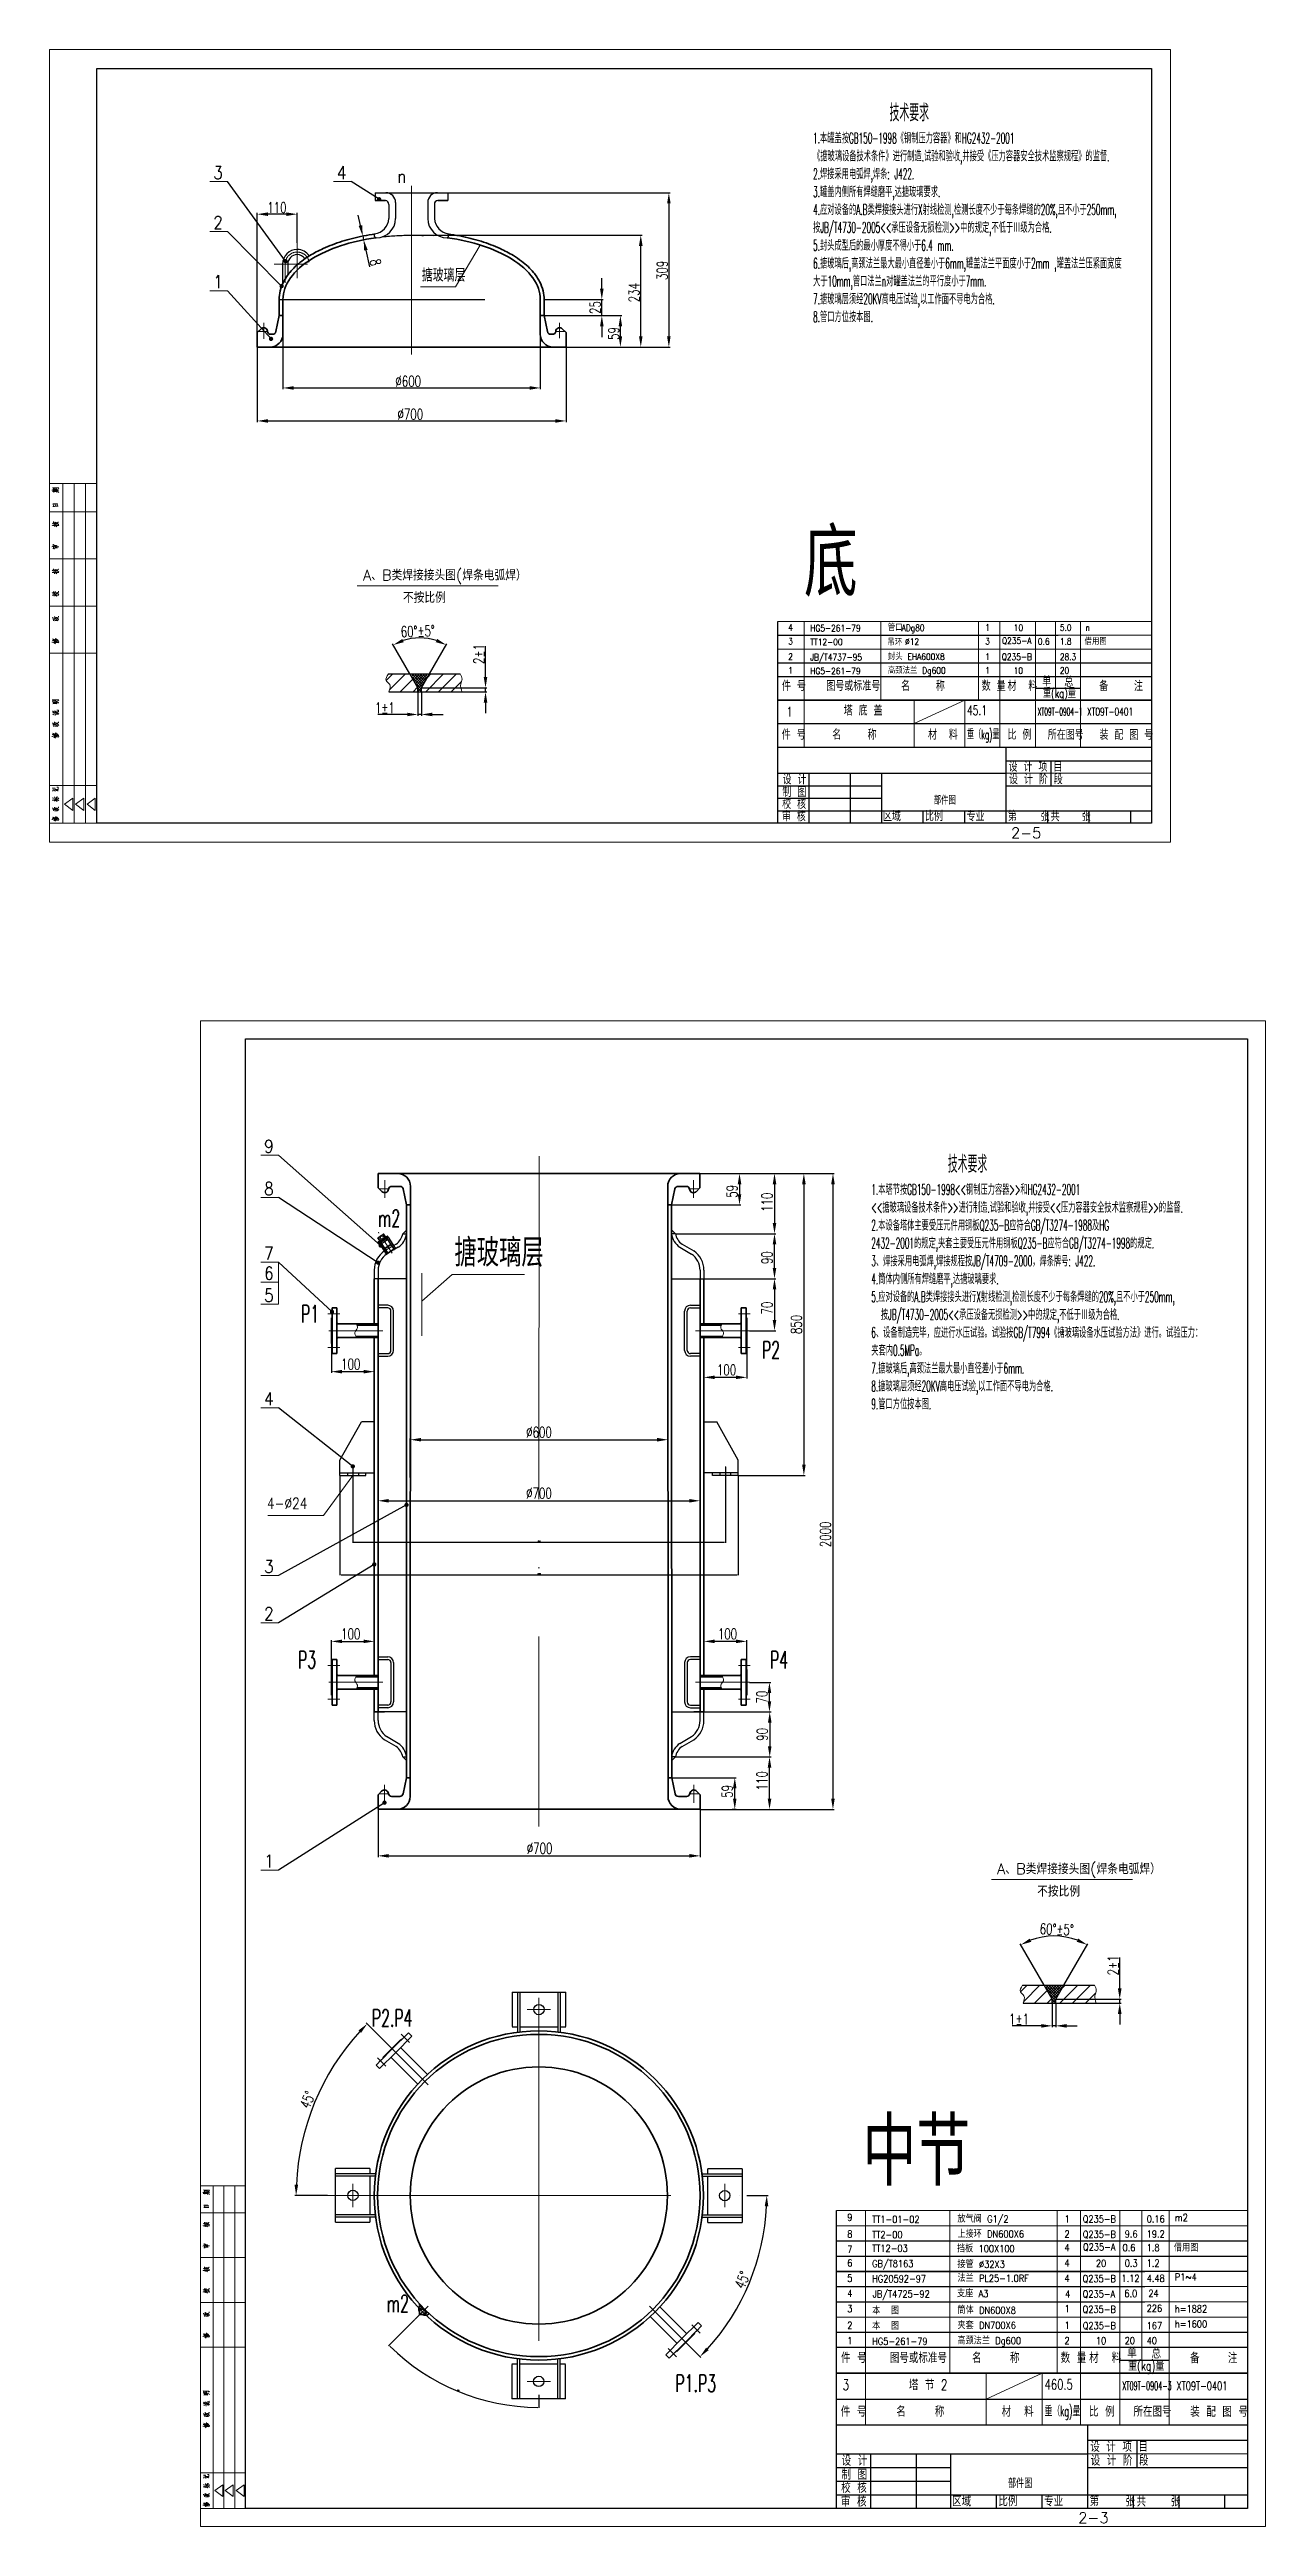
# Model space of a CAD drawing. Extents: x 11707 to 22622, y 3017 to 12806.
# Drawn here: x 11707 to 14543, y 6941 to 12717 of the extents above; entities that cross this region are included whole.
import ezdxf
from ezdxf.enums import TextEntityAlignment as Align

# ---------------------------------------------------------------- set-up
doc = ezdxf.new("R2010")
doc.units = 0
doc.header["$LTSCALE"] = 8
for name, pattern in [('ACAD_ISO04W100', [30, 24, -3, 0, -3]), ('ACAD_ISO12W100', [21, 12, -3, 0, -3, 0, -3]), ('DASHDOT-S', [14, 10, -2, 0, -2])]:
    doc.linetypes.add(name, pattern=pattern)
for name, color, linetype, lineweight in [('cdr.dwg1', 4, 'Continuous', 35), ('cdr.dwg2', 2, 'Continuous', 13), ('cdr.dwg3', 1, 'ACAD_ISO04W100', 9), ('cdr_dim', 7, 'Continuous', 13), ('cdr_dwg2', 2, 'Continuous', 9), ('cdr_dwg3', 1, 'DASHDOT-S', 13)]:
    doc.layers.add(name, color=color, linetype=linetype, lineweight=lineweight)
for name, color, linetype in [('cdr.dwg4', 3, 'ACAD_ISO12W100'), ('cdr_dwg1', 4, 'Continuous'), ('cdr_text', 7, 'Continuous')]:
    doc.layers.add(name, color=color, linetype=linetype)
doc.styles.add('HZ', font='txt', dxfattribs={"width": 0.5, "bigfont": 'hzfs'})
doc.styles.get("Standard").update_dxf_attribs({"font": 'txt', "width": 0.7, "bigfont": 'hztxt.shx'})
doc.dimstyles.new('ISO-25', dxfattribs={"dimtxt": 2.5, "dimasz": 2.5, "dimexe": 1.25, "dimexo": 0.625, "dimtad": 1, "dimtxsty": 'Standard', "dimcen": 2.5, "dimadec": 0, "dimazin": 0, "dimtfac": 1, "dimtmove": 0, "dimatfit": 3, "dimfxl": 1, "dimarcsym": 0})
doc.dimstyles.new('筒轴直径标注', dxfattribs={"dimtxt": 50, "dimasz": 40, "dimexe": 12.5, "dimexo": 0.625, "dimgap": 6.25, "dimtad": 1, "dimtxsty": 'HZ', "dimcen": 15, "dimadec": 0, "dimazin": 0, "dimtm": 1e-09, "dimtfac": 1, "dimtmove": 0, "dimatfit": 3, "dimfxl": 1, "dimarcsym": 0})
pattern_1 = [(45, (14731.373, 7762.401), (-14.8174, 14.8174), [])]
pattern_2 = [(45, (13252.524, 10820.488), (-14.8174, 14.8174), [])]

msp = doc.modelspace()

# ---------------------------------------------------------------- texts
at = {"layer": 'cdr.dwg2', "style": 'HZ', "width": 0.8}
msp.add_text('搪玻璃层', height=65, dxfattribs=at).set_placement((12651.678, 9879.013))
at = {"layer": 'cdr_dim', "style": 'HZ'}
for s, height, width, p in [('3', 30, 0.85, (12089.437, 12415.163)), ('4', 30, 0.85, (12377.585, 12415.163)), ('n', 30, 0.85, (12518.075, 12406.516)), ('2', 30, 0.85, (12089.437, 12298.827)), ('1', 30, 0.85, (12089.437, 12160.708)), ('搪玻璃层', 30, 0.85, (12575.374, 12176.144)), ('部件图', 18.15, 0.7, (13769.349, 10956.828)), ('9', 30, 0.85, (12208.082, 10144.577)), ('8', 30, 0.85, (12208.082, 10045.882)), ('m2', 40, 0.6, (12473.682, 9971.659)), ('7', 30, 0.85, (12208.082, 9895.225)), ('6', 30, 0.85, (12208.082, 9848.69)), ('5', 30, 0.85, (12208.082, 9797.204)), ('P1', 40, 0.6, (12293.874, 9749.002)), ('P2', 40, 0.6, (13368.638, 9664.436)), ('4', 30, 0.85, (12208.082, 9555.709)), ('4-%%c24', 26, 0.8, (12214.29, 9313.932)), ('3', 30, 0.85, (12208.082, 9164.765)), ('2', 30, 0.85, (12208.082, 9054.628)), ('P3', 40, 0.6, (12286.841, 8942.126)), ('P4', 40, 0.6, (13387.497, 8942.126)), ('1', 30, 0.85, (12208.082, 8477.685)), ('P2.P4', 40, 0.6, (12459.11, 8106.838)), ('m2', 40, 0.6, (12494.003, 7440.899)), ('P1.P3', 40, 0.6, (13166.948, 7254.85)), ('部件图', 19.965, 0.7, (13942.431, 7030.921))]:
    msp.add_text(s, height=height, dxfattribs=dict(at, width=width)).set_placement(p)
at = {"layer": 'cdr_dim', "lineweight": 30, "style": 'HZ', "width": 0.8}
for s, height, p in [('底', 156.803, (13466.355, 11441.485)), ('中节', 156.8028, (13603.089, 7735.742))]:
    msp.add_text(s, height=height, dxfattribs=at).set_placement(p)
at = {"layer": 'cdr_dim', "style": 'HZ'}
for s, p in [('2-5', (13949.376, 10877.909)), ('2-3', (14106.248, 6949.071))]:
    msp.add_text(s, height=25, dxfattribs=at).set_placement(p)
at = {"layer": 'cdr_dwg2', "style": 'HZ'}
for p in [(12438.204, 11491.596), (13917.054, 8474.672)]:
    msp.add_text('A、B类焊接接头图(焊条电弧焊）', height=25, dxfattribs=at).set_placement(p, align=Align.MIDDLE_LEFT)
for p in [(12531.582, 11426.797), (14010.431, 8409.872)]:
    msp.add_text('不按比例', height=25, dxfattribs=at).set_placement(p)
at = {"layer": 'cdr_dwg2', "char_height": 25, "attachment_point": 1, "style": 'HZ'}
for s, insert, width in [('           {\\H1.458x;  \\H1.429x; \\H0.7679x;技术要求}\\P1.本罐盖按GB150-1998《钢制压力容器》和HG2432-2001\\P《搪玻璃设备技术条件》进行制造.试验和验收,并接受《压力容器安全技术监察规程》的监督.\\P2.焊接采用电弧焊,焊条: J422.\\P3.罐盖内侧所有焊缝磨平,达搪玻璃要求.\\P4.应对设备的A.B类焊接接头进行X射线检测,检测长度不少于每条焊缝的20%,且不小于250mm,\\P按JB/T4730-2005<<承压设备无损检测>>中的规定,不低于Ⅲ级为合格.\\P5.封头成型后的最小厚度不得小于6.4 mm.\\P6.搪玻璃后,高颈法兰最大最小直径差小于6mm,罐盖法兰平面度小于2mm ,罐盖法兰压紧面宽度\\P大于10mm,管口法兰n对罐盖法兰的平行度小于7mm.\\P7.搪玻璃层须经20KV高电压试验,以工作面不导电为合格.\\P8.管口方位按本图.\\P\\P\\P\\P  ', (13487.883, 12589.891), 933.856), ('           {\\H1.458x;  \\H1.429x; \\H0.7679x;技术要求}\\P1.本塔节按GB150-1998<<钢制压力容器>>和HG2432-2001\\P<<搪玻璃设备技术条件>>进行制造.试验和验收,并接受<<压力容器安全技术监察规程>>的监督.\\P2.本设备塔体主要受压元件用钢板Q235-B应符合GB/T3274-1988及HG\\P2432-2001的规定,夹套主要受压元件用钢板Q235-B应符合GB/T3274-1998的规定.\\P3、焊接采用电弧焊,焊接规程按JB/T4709-2000，焊条牌号: J422.\\P4.筒体内侧所有焊缝磨平,达搪玻璃要求.\\P5.应对设备的A.B类焊接接头进行X射线检测,检测长度不少于每条焊缝的20%,且不小于250mm,\\P  按JB/T4730-2005<<承压设备无损检测>>中的规定,不低于Ⅲ级为合格.\\P6、设备制造完毕，应进行水压试验。试验按GB/T7994《搪玻璃设备水压试验方法》进行。试验压力：\\P夹套内0.5MPa。\\P7.搪玻璃后,高颈法兰最大最小直径差小于6mm.\\P8.搪玻璃层须经20KV高电压试验,以工作面不导电为合格.\\P9.管口方位按本图.\\P\\P\\P\\P  ', (13623.686, 10138.106), 1029.77778)]:
    msp.add_mtext(s, dxfattribs=dict(at, insert=insert, width=width))
at = {"layer": 'cdr_text', "style": 'HZ'}
for s, height, width, p in [('4', 15, 0.85, (13429.838, 11361.863)), ('3', 15, 0.85, (13429.838, 11329.596)), ('吊环', 15, 0.85, (13661.136, 11327.546)), ('管口', 15, 0.85, (13662.161, 11361.865)), (' ADg80', 15, 0.85, (13682.848, 11361.066)), ('%%c12', 15, 0.85, (13702.454, 11328.991)), ('3', 15, 0.85, (13889.153, 11329.744)), ('1', 15, 0.85, (13889.153, 11361.865)), ('Q235-A', 15, 0.85, (13928.315, 11331.122)), ('10', 15, 0.85, (13955.745, 11361.317)), ('0.6', 15, 0.85, (14012.116, 11329.448)), ('5.0', 15, 0.85, (14063.281, 11361.57)), ('1.8', 15, 0.85, (14063.281, 11329.448)), ('借用图', 15, 0.85, (14121.018, 11329.274)), ('n', 15, 0.85, (14122.983, 11361.452)), ('2', 15, 0.85, (13429.838, 11294.103)), ('1', 15, 0.85, (13429.838, 11261.836)), ('封头 EHA600X8', 15, 0.85, (13662.161, 11293.861)), ('高颈法兰 Dg600', 15, 0.85, (13662.161, 11261.594)), ('1', 15, 0.85, (13889.153, 11293.861)), ('1', 15, 0.85, (13889.153, 11261.782)), ('Q235-B', 15, 0.85, (13927.765, 11293.565)), ('10', 15, 0.85, (13955.512, 11261.299)), ('28.3', 15, 0.85, (14063.281, 11293.499)), ('20', 15, 0.85, (14063.281, 11261.688)), ('XT09T-0904-1', 18.15, 0.45, (14011.562, 11164.329)), ('XT09T-0401', 18.15, 0.7, (14126.55, 11164.034)), ('9', 16.5, 0.85, (13567.534, 7653.927)), ('8', 16.5, 0.85, (13567.534, 7614.884)), ('放气阀 G1/2', 16.5, 0.85, (13824.525, 7650.111)), ('上接环 DN600X6', 16.5, 0.85, (13824.525, 7614.618)), ('2', 16.5, 0.85, (14074.215, 7614.825)), ('1', 16.5, 0.85, (14074.215, 7650.111)), ('Q235-B', 16.5, 0.85, (14116.689, 7649.786)), ('Q235-B', 16.5, 0.85, (14116.689, 7614.293)), ('9.6', 16.5, 0.85, (14214.48, 7614.721)), ('0.16', 16.5, 0.85, (14265.756, 7649.713)), ('19.2', 16.5, 0.85, (14265.756, 7614.721)), ('m2', 16.5, 0.85, (14331.652, 7653.335)), ('7', 16.5, 0.85, (13567.534, 7579.391)), ('挡板 100X100', 16.5, 0.85, (13823.397, 7580.685)), ('4', 16.5, 0.85, (14074.215, 7583.102)), ('Q235-A', 16.5, 0.85, (14117.293, 7584.619)), ('0.6', 16.5, 0.85, (14209.475, 7582.777)), ('1.8', 16.5, 0.85, (14265.756, 7582.777)), ('借用图', 16.5, 0.85, (14329.267, 7582.585)), ('5', 16.5, 0.85, (13567.534, 7511.954)), ('6', 16.5, 0.85, (13567.534, 7547.447)), ('接管 %%c32X3', 16.5, 0.85, (13824.525, 7543.986)), ('法兰 PL25-1.0RF', 16.5, 0.85, (13824.525, 7511.687)), ('4', 16.5, 0.85, (14074.215, 7547.18)), ('4', 16.5, 0.85, (14074.215, 7511.687)), ('Q235-B', 16.5, 0.85, (14116.398, 7510.45)), ('20', 16.5, 0.85, (14147.467, 7546.651)), ('1.12', 16.5, 0.85, (14207.004, 7511.362)), ('0.3', 16.5, 0.85, (14214.48, 7546.855)), ('4.48', 16.5, 0.85, (14265.756, 7511.362)), ('1.2', 16.5, 0.85, (14265.756, 7546.855)), ('P1~4', 16.5, 0.85, (14331.429, 7514.92)), ('4', 16.5, 0.85, (13567.534, 7476.46)), ('3', 16.5, 0.85, (13567.534, 7440.967)), ('筒体 DN600X8', 16.5, 0.85, (13824.525, 7437.151)), ('1', 16.5, 0.85, (14074.215, 7440.7)), ('Q235-B', 16.5, 0.85, (14116.398, 7439.464)), ('226', 16.5, 0.85, (14265.756, 7441.591)), ('h=1882', 16.5, 0.85, (14331.652, 7440.375)), ('2', 16.5, 0.85, (13567.534, 7401.924)), ('夹套 DN700X6', 16.5, 0.85, (13824.525, 7401.658)), ('1', 16.5, 0.85, (14074.215, 7401.658)), ('Q235-B', 16.5, 0.85, (14116.689, 7401.333)), ('167', 16.5, 0.85, (14265.756, 7401.26)), ('h=1600', 16.5, 0.85, (14331.652, 7404.882)), ('1', 16.5, 0.85, (13567.534, 7366.431)), ('高颈法兰 Dg600', 16.5, 0.85, (13824.525, 7366.164)), ('2', 16.5, 0.85, (14074.215, 7366.372)), ('10', 16.5, 0.85, (14147.211, 7365.839)), ('20', 16.5, 0.85, (14214.48, 7366.268)), ('40', 16.5, 0.85, (14265.756, 7366.268)), ('XT09T-0904-3', 19.965, 0.45, (14208.866, 7259.173)), ('XT09T-0401', 19.965, 0.7, (14335.352, 7258.848))]:
    msp.add_text(s, height=height, dxfattribs=dict(at, width=width)).set_placement(p)
at = {"layer": 'cdr_text', "style": 'HZ', "width": 0.85}
for s, height, p in [('TT12-00', 15, (13481.332, 11335.707)), ('HG5-261-79', 15, (13481.332, 11367.973)), ('JB/T4737-95', 15, (13481.332, 11300.213)), ('HG5-261-79', 15, (13481.332, 11267.947)), ('TT1-01-02', 16.5, (13625.613, 7657.099)), ('TT2-00', 16.5, (13625.613, 7621.606)), ('TT12-03', 16.5, (13625.613, 7589.662)), ('GB/T8163', 16.5, (13625.613, 7554.168)), ('HG20592-97', 16.5, (13625.613, 7518.675)), ('本  图', 16.5, (13625.613, 7444.139)), ('支座 A3', 16.5, (13823.546, 7484.175)), ('本  图', 16.5, (13625.613, 7408.646)), ('HG5-261-79', 16.5, (13625.613, 7373.152))]:
    msp.add_text(s, height=height, dxfattribs=at).set_placement(p, align=Align.MIDDLE_LEFT)
at = {"layer": 'cdr_text', "linetype": 'Continuous', "style": 'HZ'}
for s, height, width, p in [('件 号', 22.1833, 0.7, (13415.347, 11221.822)), ('图号或标准号', 22.1833, 0.7, (13518.765, 11221.822)), ('名    称', 22.1833, 0.7, (13693.084, 11221.822)), ('数 量', 22.1833, 0.7, (13880.989, 11221.822)), ('材  料', 22.1833, 0.7, (13941.288, 11221.822)), ('单 ', 22.1833, 0.7, (14022.179, 11232.518)), ('重(kg)量', 20.1667, 0.7, (14023.928, 11205.669)), ('总', 22.183, 0.7, (14073.614, 11231.28)), ('备    注', 22.1833, 0.7, (14155.058, 11221.297)), ('1', 22.183, 0.7, (13426.653, 11162.04)), ('塔 底 盖', 22.1833, 0.7, (13559.192, 11164.329)), ('45.1', 22.1833, 0.7, (13846.874, 11165.233)), ('件 号', 22.1833, 0.7, (13414.856, 11107.908)), (' 名    称', 22.1833, 0.7, (13518.765, 11107.908)), ('材  料', 22.1833, 0.7, (13755.755, 11107.908)), ('重（kg)量', 22.1833, 0.55, (13846.874, 11108.812)), ('比 例', 22.1833, 0.7, (13941.288, 11107.908)), ('所在图号', 22.1833, 0.7, (14035.139, 11107.908)), ('装 配 图 号', 22.1833, 0.7, (14155.661, 11107.612)), ('设 计 项 目', 22.1833, 0.7, (13943.772, 11033.296)), ('制 图', 22.1833, 0.7, (13416.28, 10974.24)), ('设 计', 22.1833, 0.7, (13416.825, 11003.859)), ('设 计 阶 段', 22.1833, 0.7, (13944.67, 11004.202)), ('校 核', 22.1833, 0.7, (13415.734, 10946.299)), ('审 核', 22.1833, 0.7, (13415.189, 10917.239)), ('区域', 22.1833, 0.7, (13650.798, 10917.587)), ('比例', 22.1833, 0.7, (13748.87, 10918.104)), ('专业', 22.1833, 0.7, (13845.885, 10917.739)), ('第', 22.183, 0.7, (13942.304, 10918.483)), ('张', 22.183, 0.7, (14018.281, 10917.996)), ('共', 22.183, 0.7, (14041.934, 10917.51)), ('张', 22.183, 0.7, (14114.326, 10917.996)), ('件 号', 24.4017, 0.7, (13553.029, 7322.416)), ('图号或标准号', 24.4017, 0.7, (13666.789, 7322.416)), ('名    称', 24.4017, 0.7, (13858.539, 7322.416)), ('数 量', 24.4017, 0.7, (14065.235, 7322.416)), ('材  料', 24.4017, 0.7, (14131.564, 7322.416)), ('单 ', 24.4017, 0.7, (14220.544, 7334.181)), ('总', 24.402, 0.7, (14277.122, 7332.819)), ('备    注', 24.4017, 0.7, (14366.711, 7321.838)), ('3', 24.402, 0.7, (13557.019, 7259.173)), ('塔 节 2', 24.4017, 0.7, (13711.258, 7259.173)), ('460.5', 24.4017, 0.7, (14027.709, 7260.168)), ('重(kg)量', 22.1833, 0.7, (14222.468, 7304.647)), ('件 号', 24.4017, 0.7, (13552.488, 7197.11)), (' 名    称', 24.4017, 0.7, (13666.789, 7197.11)), ('材  料', 24.4017, 0.7, (13927.478, 7197.11)), ('重（kg)量', 24.4017, 0.55, (14027.709, 7198.104)), ('比 例', 24.4017, 0.7, (14131.564, 7197.11)), ('所在图号', 24.4017, 0.7, (14234.799, 7197.11)), ('装 配 图 号', 24.4017, 0.7, (14367.374, 7196.785)), ('设 计', 24.4017, 0.7, (13554.654, 7082.656)), ('设 计 项 目', 24.4017, 0.7, (14134.296, 7115.037)), ('设 计 阶 段', 24.4017, 0.7, (14135.284, 7083.033)), ('制 图', 24.4017, 0.7, (13554.055, 7050.076)), ('校 核', 24.4017, 0.7, (13553.455, 7019.34)), ('审 核', 24.4017, 0.7, (13552.855, 6987.374)), ('区域', 24.4017, 0.7, (13812.025, 6987.757)), ('比例', 24.4017, 0.7, (13919.905, 6988.325)), ('专业', 24.4017, 0.7, (14026.62, 6987.924)), ('第', 24.402, 0.7, (14132.682, 6988.742)), ('张', 24.402, 0.7, (14216.256, 6988.207)), ('共', 24.402, 0.7, (14242.274, 6987.672)), ('张', 24.402, 0.7, (14321.906, 6988.207))]:
    msp.add_text(s, height=height, dxfattribs=dict(at, width=width)).set_placement(p)
at = {"layer": 'cdr_text', "style": 'HZ', "width": 0.85}
for s, p in [('JB/T4725-92', (13693.568, 7482.98)), ('4', (14081.566, 7482.98)), ('Q235-A', (14154.367, 7482.98)), ('6.0', (14228.761, 7484.399)), ('24', (14281.784, 7485.047))]:
    msp.add_text(s, height=16.5, dxfattribs=at).set_placement(p, align=Align.MIDDLE_CENTER)

# ---------------------------------------------------------------- blocks, each defined once
blk = doc.blocks.new('*D421')
at = {"layer": 'cdr_dim', "color": 0, "lineweight": -2}
for p, q in [((12500.9, 8060.4), (12446, 8115.3)), ((12355.7, 7712.9), (12279.4, 7712.9))]:
    blk.add_line(p, q, dxfattribs=at)
blk.add_arc((12848.4, 7712.9), 566, 137.53094, 177.46906, dxfattribs=at)
at = {"layer": 'cdr_dim', "color": 0}
for points in [[(12427.9, 8098), (12433.9, 8092.2), (12448.2, 8113.2)], [(12287.1, 7737.8), (12278.8, 7738), (12282.4, 7712.9)]]:
    blk.add_solid(points, dxfattribs=at)
at = {"layer": 'Defpoints', "color": 0}
for p in [(12501.1, 8060.3), (12358.2, 7995.9), (12590.2, 7971.1), (12355.9, 7712.9), (13333.1, 7712.9)]:
    blk.add_point(p, dxfattribs=at)
at = {"layer": 'cdr_dim', "color": 0, "insert": (12309.3, 7936.2), "char_height": 25, "attachment_point": 5, "rotation": 67.5}
blk.add_mtext('45°', dxfattribs=at)
blk = doc.blocks.new('*D422')
at = {"layer": 'cdr_dim', "color": 0, "lineweight": -2}
for p, q in [((13333.3, 7712.9), (13382.9, 7712.9)), ((13195.9, 7365.5), (13226.3, 7335))]:
    blk.add_line(p, q, dxfattribs=at)
blk.add_arc((12848.4, 7712.9), 531.5, 317.69532, 357.30468, dxfattribs=at)
at = {"layer": 'cdr_dim', "color": 0}
for points in [[(13375.1, 7688.1), (13383.5, 7687.9), (13379.9, 7712.9)], [(13244.5, 7352.3), (13238.5, 7358.1), (13224.2, 7337.1)]]:
    blk.add_solid(points, dxfattribs=at)
at = {"layer": 'Defpoints', "color": 0}
for p in [(12355.9, 7712.9), (13333.1, 7712.9), (13106.5, 7454.8), (13308.7, 7447.2), (13195.7, 7365.6)]:
    blk.add_point(p, dxfattribs=at)
at = {"layer": 'cdr_dim', "color": 0, "insert": (13323.3, 7516.3), "char_height": 25, "attachment_point": 5, "rotation": 67.5}
blk.add_mtext('45°', dxfattribs=at)
blk = doc.blocks.new('*D320')
at = {"layer": 'cdr_dim', "color": 0, "lineweight": -2}
for p, q in [((13356.6, 8840.6), (13389.8, 8840.6)), ((13386.8, 8815.6), (13386.8, 8760.6)), ((13356.6, 8735.6), (13389.8, 8735.6))]:
    blk.add_line(p, q, dxfattribs=at)
at = {"layer": 'cdr_dim', "color": 0}
for points in [[(13382.6, 8815.6), (13391, 8815.6), (13386.8, 8840.6)], [(13382.6, 8760.6), (13391, 8760.6), (13386.8, 8735.6)]]:
    blk.add_solid(points, dxfattribs=at)
at = {"layer": 'Defpoints', "color": 0}
for p in [(13356.4, 8840.6), (13356.4, 8735.6), (13386.8, 8735.6)]:
    blk.add_point(p, dxfattribs=at)
at = {"layer": 'cdr_dim', "color": 0, "insert": (13369.3, 8788.1), "char_height": 25, "attachment_point": 5, "rotation": 90}
blk.add_mtext('90', dxfattribs=at)
blk = doc.blocks.new('*D423')
at = {"layer": 'cdr_dim', "color": 0, "lineweight": -2}
for p, q in [((13167.2, 8735.6), (13389.3, 8735.6)), ((13386.3, 8638.4), (13386.3, 8710.6)), ((13224.8, 8613.4), (13389.3, 8613.4))]:
    blk.add_line(p, q, dxfattribs=at)
at = {"layer": 'cdr_dim', "color": 0}
for points in [[(13382.1, 8710.6), (13390.5, 8710.6), (13386.3, 8735.6)], [(13382.1, 8638.4), (13390.5, 8638.4), (13386.3, 8613.4)]]:
    blk.add_solid(points, dxfattribs=at)
at = {"layer": 'Defpoints', "color": 0}
for p in [(13167, 8735.6), (13386.3, 8735.6), (13224.6, 8613.4)]:
    blk.add_point(p, dxfattribs=at)
at = {"layer": 'cdr_dim', "color": 0, "insert": (13368.8, 8680.1), "char_height": 25, "attachment_point": 5, "rotation": 90}
blk.add_mtext('110', dxfattribs=at)
blk = doc.blocks.new('*D424')
at = {"layer": 'cdr_dim', "color": 0, "lineweight": -2}
for p, q in [((14026.6, 8203.3), (13970.7, 8300.1)), ((14072.6, 8203.3), (14128.5, 8300.1))]:
    blk.add_line(p, q, dxfattribs=at)
blk.add_arc((14049.6, 8163.5), 154.7, 69.26633, 110.73367, dxfattribs=at)
at = {"layer": 'cdr_dim', "color": 0}
for points in [[(13996.6, 8304.5), (13993, 8312), (13972.2, 8297.5)], [(14106.2, 8312), (14102.6, 8304.5), (14127, 8297.5)]]:
    blk.add_solid(points, dxfattribs=at)
at = {"layer": 'Defpoints', "color": 0}
for p in [(14022.7, 8315.9), (14026.7, 8203.2), (14072.5, 8203.2), (14045.4, 8170.8), (14053.8, 8170.8)]:
    blk.add_point(p, dxfattribs=at)
at = {"layer": 'cdr_dim', "color": 0, "insert": (14056, 8333.6), "char_height": 25, "attachment_point": 5, "rotation": 357.84403}
blk.add_mtext('60%%d%%p5%%d', dxfattribs=at)
blk = doc.blocks.new('*D425')
at = {"layer": 'cdr_dim', "color": 0, "lineweight": -2}
for p, q in [((14045.4, 8161.2), (14045.4, 8105.6)), ((14053.8, 8161.2), (14053.8, 8105.6)), ((14020.4, 8108.6), (13952, 8108.6)), ((14053.8, 8108.6), (14045.4, 8108.6)), ((14078.8, 8108.6), (14103.8, 8108.6))]:
    blk.add_line(p, q, dxfattribs=at)
at = {"layer": 'cdr_dim', "color": 0}
for points in [[(14020.4, 8112.7), (14020.4, 8104.4), (14045.4, 8108.6)], [(14078.8, 8112.7), (14078.8, 8104.4), (14053.8, 8108.6)]]:
    blk.add_solid(points, dxfattribs=at)
at = {"layer": 'Defpoints', "color": 0}
for p in [(14045.4, 8161.4), (14053.8, 8161.4), (14053.8, 8108.6)]:
    blk.add_point(p, dxfattribs=at)
at = {"layer": 'cdr_dim', "color": 0, "insert": (13968.1, 8124.1), "char_height": 25, "attachment_point": 5}
blk.add_mtext('1%%p1', dxfattribs=at)
blk = doc.blocks.new('*D426')
at = {"layer": 'cdr_dim', "color": 0, "lineweight": -2}
for p, q in [((14202.9, 8195.8), (14202.9, 8267.8)), ((14054, 8170.8), (14205.9, 8170.8)), ((14054, 8161.4), (14205.9, 8161.4)), ((14202.9, 8161.4), (14202.9, 8170.8)), ((14202.9, 8136.4), (14202.9, 8111.4))]:
    blk.add_line(p, q, dxfattribs=at)
at = {"layer": 'cdr_dim', "color": 0}
for points in [[(14198.7, 8195.8), (14207.1, 8195.8), (14202.9, 8170.8)], [(14198.7, 8136.4), (14207.1, 8136.4), (14202.9, 8161.4)]]:
    blk.add_solid(points, dxfattribs=at)
at = {"layer": 'Defpoints', "color": 0}
for p in [(14053.8, 8170.8), (14053.8, 8161.4), (14202.9, 8161.4)]:
    blk.add_point(p, dxfattribs=at)
at = {"layer": 'cdr_dim', "color": 0, "insert": (14187.4, 8249.5), "char_height": 25, "attachment_point": 5, "rotation": 90}
blk.add_mtext('2%%p1', dxfattribs=at)
blk = doc.blocks.new('tuqa')
at = {"color": 4, "linetype": 'Continuous'}
for p, q in [((-25, 180), (0, 180)), ((-18, 0), (-18, 180)), ((0, 165), (-24.9, 165)), ((0, 140), (-24.9, 140)), ((0, 115), (-24.9, 115)), ((0, 90), (-24.9, 90)), ((0, 20), (-24.9, 20)), ((0, 0), (-25, 0))]:
    blk.add_line(p, q, dxfattribs=at)
at = {"color": 7, "linetype": 'Continuous'}
for p, q in [((-12, 0), (-12, 180)), ((-6, 0), (-6, 180))]:
    blk.add_line(p, q, dxfattribs=at)
at = {"color": 1, "linetype": 'Continuous'}
for p, q in [((-17.1, 10), (-12.7, 13.3)), ((-12.7, 6.7), (-12.7, 13.3)), ((-11.3, 10), (-6.9, 13.3)), ((-6.9, 6.7), (-6.9, 13.3)), ((-5.1, 10), (-0.8, 13.3)), ((-0.8, 6.7), (-0.8, 13.3)), ((-17.1, 10), (-12.7, 6.7)), ((-11.3, 10), (-6.9, 6.7)), ((-5.1, 10), (-0.8, 6.7))]:
    blk.add_line(p, q, dxfattribs=at)
at = {"color": 7, "linetype": 'Continuous'}
for points in [[(-23.7, 176.4), (-23.5, 176.4), (-23.5, 176.4), (-21.3, 176.4)], [(-23.5, 175.7), (-23.4, 175.7), (-23.4, 175.7), (-21.2, 175.7)], [(-23.3, 177), (-23, 177), (-23, 177), (-22.3, 177), (-22.3, 177), (-21.6, 177), (-21.6, 177), (-21.2, 177), (-21.2, 177), (-20.7, 176.8), (-20.7, 176.8), (-20.4, 176.7), (-20.4, 176.7), (-20, 176.4)], [(-22.9, 177), (-23.1, 177.8), (-23.1, 177.8), (-23.2, 177.7), (-23.2, 177.7), (-22.3, 177.7), (-22.3, 177.7), (-22.2, 177.7), (-22.2, 177.7), (-20.9, 177.7), (-20.9, 177.7), (-20.4, 177.7), (-20.4, 177.7), (-20.1, 177.7), (-20.1, 177.7), (-20, 177.7), (-20, 177.7), (-20.4, 177.3), (-20.4, 177.3), (-20.1, 177.6)], [(-22.7, 175.3), (-22.9, 176.8)], [(-22.2, 177.1), (-22.3, 177.5)], [(-22.2, 175.8), (-22.3, 176.2)], [(-21.8, 175.8), (-21.8, 176.2)], [(-21.5, 177), (-21.5, 177.1), (-21.5, 177.1), (-21.5, 177.5)], [(-21.1, 175.2), (-21.3, 176.8), (-21.3, 176.8), (-21.3, 176.7), (-21.3, 176.7), (-21.3, 176.6)], [(-21, 176.2), (-20.6, 176.5), (-20.6, 176.5), (-20.5, 176.5), (-20.5, 176.5), (-20.8, 176.4)], [(-20.9, 175.8), (-20.8, 175.8), (-20.8, 175.8), (-20.5, 175.6), (-20.5, 175.6), (-20.3, 175.4), (-20.3, 175.4), (-20.1, 175.2)], [(-23.6, 158.8), (-23.3, 159), (-23.3, 159), (-23.2, 159), (-23.2, 159), (-23.1, 159)], [(-23.6, 157.8), (-23.5, 157.9), (-23.5, 157.9), (-23.5, 157.8), (-23.5, 157.8), (-20.1, 157.8), (-20.1, 157.8), (-20.4, 157.8), (-20.4, 157.8), (-20.6, 157.8)], [(-23.3, 167.9), (-23, 167.9), (-23, 167.9), (-22.3, 167.9), (-22.3, 167.9), (-21.7, 168), (-21.7, 168), (-21.6, 168), (-21.6, 168), (-21.1, 168), (-21.1, 168), (-20.5, 168), (-20.5, 168), (-20.7, 168), (-20.7, 168), (-20.9, 168.9), (-20.9, 168.9), (-20.7, 169.1), (-20.7, 169.1), (-20.9, 169.2), (-20.9, 169.2), (-21.3, 169.2), (-21.3, 169.2), (-22, 169.2), (-22, 169.2), (-22.7, 169.2), (-22.7, 169.2), (-23.2, 169.2), (-23.2, 169.2), (-23.1, 169.3), (-23.1, 169.3), (-22.9, 167.9)], [(-22.7, 158.4), (-22.9, 159.8), (-22.9, 159.8), (-22.9, 159.7), (-22.9, 159.7), (-22.8, 159.5)], [(-22.7, 158.9), (-22.5, 158.9), (-22.5, 158.9), (-21.8, 158.5), (-21.8, 158.5), (-21.8, 158.4), (-21.8, 158.4), (-22, 159.2)], [(-22.6, 158.2), (-22.4, 157.2)], [(-22.4, 159.3), (-22.2, 159.3), (-22.2, 159.3), (-21.8, 159), (-21.8, 159), (-21.8, 159), (-21.8, 159), (-21.5, 158.8), (-21.5, 158.8), (-21.2, 158.5), (-21.2, 158.5), (-20.9, 158.2)], [(-22.4, 157.9), (-22, 157.6), (-22, 157.6), (-21.6, 157.5), (-21.6, 157.5), (-21.3, 157.3), (-21.3, 157.3), (-21.1, 157.1)], [(-22.2, 157.9), (-21.9, 158.2)], [(-21.9, 168), (-22.1, 168.9), (-22.1, 168.9), (-22.1, 168.8), (-22.1, 168.8), (-22, 168.6)], [(-21.8, 159.5), (-21.6, 159.4), (-21.6, 159.4), (-21.1, 159.1), (-21.1, 159.1), (-20.8, 158.8), (-20.8, 158.8), (-20.5, 158.5), (-20.5, 158.5), (-20.3, 158.2), (-20.3, 158.2), (-20.1, 158)], [(-21, 159), (-20.5, 159.5), (-20.5, 159.5), (-20.3, 159.6), (-20.3, 159.6), (-20.6, 159.5)], [(-23.7, 146.4), (-23.4, 146.6), (-23.4, 146.6), (-23.2, 146.6)], [(-23.2, 145.5), (-22.9, 145.5), (-22.9, 145.5), (-22.7, 145.5), (-22.7, 145.5), (-22.5, 145.4), (-22.5, 145.4), (-22.4, 145.4)], [(-22.9, 145.5), (-23, 147.8), (-23, 147.8), (-23.1, 147.7), (-23.1, 147.7), (-22.7, 147.4)], [(-22.8, 146.5), (-22.7, 146.6), (-22.7, 146.6), (-20.1, 146.5), (-20.1, 146.5), (-20.3, 146.5), (-20.3, 146.5), (-20.6, 146.5)], [(-21.2, 147.1), (-21.1, 147.2), (-21.1, 147.2), (-22.4, 147.4), (-22.4, 147.4), (-22.3, 147.4), (-22.3, 147.4), (-22.1, 145.8)], [(-22.4, 145.7), (-22.1, 145.8), (-22.1, 145.8), (-20.8, 145.9), (-20.8, 145.9), (-21.1, 145.9), (-21.1, 145.9), (-21.2, 147.1), (-21.2, 147.1), (-21.2, 147), (-21.2, 147), (-21.2, 146.7)], [(-21.7, 146.1), (-21.8, 147)], [(-23.6, 133.8), (-23.3, 134), (-23.3, 134), (-23.2, 134), (-23.2, 134), (-23.1, 134)], [(-23.6, 132.8), (-23.5, 132.9), (-23.5, 132.9), (-23.5, 132.8), (-23.5, 132.8), (-20.1, 132.8), (-20.1, 132.8), (-20.4, 132.8), (-20.4, 132.8), (-20.6, 132.8)], [(-22.7, 133.4), (-22.9, 134.8), (-22.9, 134.8), (-22.9, 134.7), (-22.9, 134.7), (-22.8, 134.5)], [(-22.7, 133.9), (-22.5, 133.9), (-22.5, 133.9), (-21.8, 133.5), (-21.8, 133.5), (-21.8, 133.4), (-21.8, 133.4), (-22, 134.2)], [(-22.6, 133.2), (-22.4, 132.2)], [(-22.4, 134.3), (-22.2, 134.3), (-22.2, 134.3), (-21.8, 134), (-21.8, 134), (-21.8, 134), (-21.8, 134), (-21.5, 133.8), (-21.5, 133.8), (-21.2, 133.5), (-21.2, 133.5), (-20.9, 133.2)], [(-22.4, 132.9), (-22, 132.6), (-22, 132.6), (-21.6, 132.5), (-21.6, 132.5), (-21.3, 132.3), (-21.3, 132.3), (-21.1, 132.1)], [(-22.2, 132.9), (-21.9, 133.2)], [(-21.8, 134.5), (-21.6, 134.4), (-21.6, 134.4), (-21.1, 134.1), (-21.1, 134.1), (-20.8, 133.8), (-20.8, 133.8), (-20.5, 133.5), (-20.5, 133.5), (-20.3, 133.2), (-20.3, 133.2), (-20.1, 133)], [(-21, 134), (-20.5, 134.5), (-20.5, 134.5), (-20.3, 134.6), (-20.3, 134.6), (-20.6, 134.5)], [(-23.6, 121.8), (-23.4, 122), (-23.4, 122), (-23.2, 122), (-23.2, 122), (-23, 122)], [(-23.6, 120.8), (-23.5, 120.9), (-23.5, 120.9), (-23.5, 120.9), (-23.5, 120.9), (-20.1, 120.9), (-20.1, 120.9), (-20.3, 120.8), (-20.3, 120.8), (-20.6, 120.9)], [(-22.7, 121.4), (-22.9, 122.7), (-22.9, 122.7), (-22.9, 122.6), (-22.9, 122.6), (-22.9, 122.5)], [(-22.7, 121.2), (-22.5, 120.3)], [(-22.5, 122.2), (-22.2, 122.5), (-22.2, 122.5), (-22, 122.6), (-22, 122.6), (-21.9, 122.7)], [(-22.5, 121.8), (-22.3, 121.7), (-22.3, 121.7), (-21.9, 121.5), (-21.9, 121.5), (-21.6, 121.3), (-21.6, 121.3), (-21.5, 121.2)], [(-22.5, 120.9), (-22.1, 120.7), (-22.1, 120.7), (-21.7, 120.5), (-21.7, 120.5), (-21.4, 120.4), (-21.4, 120.4), (-21.1, 120.2)], [(-22.3, 120.9), (-22, 121.2)], [(-22.1, 122.2), (-21.8, 122.2), (-21.8, 122.2), (-21.4, 122.1), (-21.4, 122.1), (-21.1, 121.9), (-21.1, 121.9), (-20.8, 121.8), (-20.8, 121.8), (-20.6, 121.6), (-20.6, 121.6), (-20.4, 121.5), (-20.4, 121.5), (-20.3, 121.3), (-20.3, 121.3), (-20.1, 121.1)], [(-21.7, 121.5), (-21.6, 121.6), (-21.6, 121.6), (-20.3, 122.5), (-20.3, 122.5), (-20.2, 123), (-20.2, 123), (-20.3, 122.5), (-20.3, 122.5), (-20.4, 122.4)], [(-23.6, 108.9), (-23.3, 108.8), (-23.3, 108.8), (-22.8, 108.7), (-22.8, 108.7), (-22.3, 108.5), (-22.3, 108.5), (-22, 108.3), (-22, 108.3), (-21.8, 108.2), (-21.8, 108.2), (-21.5, 108.1)], [(-22.9, 107.2), (-23.1, 108.2), (-23.1, 108.2), (-23.2, 108.1), (-23.2, 108.1), (-22.2, 108), (-22.2, 108), (-22.2, 108.1), (-22.2, 108.1), (-22, 107.4), (-22, 107.4), (-22.3, 107.3), (-22.3, 107.3), (-22, 107.4), (-22, 107.4), (-20.7, 107.4)], [(-22.2, 108.5), (-22.4, 109.6), (-22.4, 109.6), (-22.4, 109.5), (-22.4, 109.5), (-22.4, 109.3)], [(-22.3, 109.1), (-22.1, 109.1), (-22.1, 109.1), (-21.7, 109), (-21.7, 109), (-21.4, 108.9), (-21.4, 108.9), (-21.2, 108.8), (-21.2, 108.8), (-21, 108.7), (-21, 108.7), (-20.8, 108.5), (-20.8, 108.5), (-20.6, 108.4), (-20.6, 108.4), (-20.4, 108.2), (-20.4, 108.2), (-20.3, 108), (-20.3, 108), (-20.2, 107.8), (-20.2, 107.8), (-20.1, 107.7)], [(-21.9, 108.4), (-21.8, 108.4), (-21.8, 108.4), (-20.3, 109.2), (-20.3, 109.2), (-20.2, 109.7), (-20.2, 109.7), (-20.3, 109.2), (-20.3, 109.2), (-20.5, 109.1)], [(-20.6, 107.3), (-21.3, 108.1)], [(-23.7, 96), (-23.5, 96), (-23.5, 96), (-23, 95.8), (-23, 95.8), (-23, 95.8), (-23, 95.8), (-22.6, 95.6), (-22.6, 95.6), (-22.3, 95.4), (-22.3, 95.4), (-22.1, 95.2), (-22.1, 95.2), (-21.9, 95.1)], [(-23.6, 96.9), (-23.2, 96.8), (-23.2, 96.8), (-22.8, 96.6), (-22.8, 96.6), (-22.6, 96.4), (-22.6, 96.4), (-22.5, 96.4), (-22.5, 96.4), (-22.3, 96.3)], [(-23.1, 96.7), (-23, 96.8), (-23, 96.8), (-23.1, 97.6), (-23.1, 97.6), (-23.2, 97.5), (-23.2, 97.5), (-22.8, 97.3), (-22.8, 97.3), (-22.4, 97), (-22.4, 97), (-22.2, 96.8), (-22.2, 96.8), (-22, 96.6), (-22, 96.6), (-21.8, 96.4), (-21.8, 96.4), (-21.7, 96.2)], [(-22.8, 96.6), (-22.7, 96.7), (-22.7, 96.7), (-21.7, 97.7), (-21.7, 97.7), (-21.7, 98), (-21.7, 98), (-21.7, 97.7), (-21.7, 97.7), (-21.8, 97.6)], [(-22.7, 95.7), (-20.1, 95.7), (-20.1, 95.7), (-20.4, 95.6), (-20.4, 95.6), (-20.8, 95.7)], [(-22.6, 96.1), (-20.9, 96.1), (-20.9, 96.1), (-21.1, 96), (-21.1, 96), (-21.3, 96.1)], [(-22, 97), (-21.9, 97), (-21.9, 97), (-21.9, 97), (-21.9, 97), (-21.6, 96.7), (-21.6, 96.7), (-21.4, 96.5), (-21.4, 96.5), (-21.3, 96.4)], [(-21.6, 97.2), (-21.5, 97.2), (-21.5, 97.2), (-21.5, 97.2), (-21.5, 97.2), (-21.2, 96.9), (-21.2, 96.9), (-21.1, 96.8), (-21.1, 96.8), (-21, 96.7), (-21, 96.7), (-20.8, 96.5), (-20.8, 96.5), (-20.7, 96.3)], [(-21.3, 97.5), (-21.1, 97.4), (-21.1, 97.4), (-20.8, 97.1), (-20.8, 97.1), (-20.6, 96.9), (-20.6, 96.9), (-20.4, 96.6), (-20.4, 96.6), (-20.2, 96.4), (-20.2, 96.4), (-20.1, 96.1), (-20.1, 96.1), (-20.1, 96)], [(-23.6, 64.5), (-23.3, 64.6), (-23.3, 64.6), (-22.6, 64.6), (-22.6, 64.6), (-22, 64.6), (-22, 64.6), (-21.6, 64.5), (-21.6, 64.5), (-21.2, 64.4), (-21.2, 64.4), (-20.8, 64.2), (-20.8, 64.2), (-20.4, 64), (-20.4, 64), (-20.2, 63.7), (-20.2, 63.7), (-20.1, 63.7)], [(-23.6, 59.3), (-23.5, 59.3), (-23.5, 59.3), (-22.6, 59)], [(-23.6, 52.9), (-23.3, 52.9), (-23.3, 52.9), (-22.8, 52.7), (-22.8, 52.7), (-22.3, 52.5), (-22.3, 52.5), (-22, 52.4), (-22, 52.4), (-21.8, 52.3), (-21.8, 52.3), (-21.5, 52.2)], [(-23.3, 64.6), (-23.3, 64.6), (-23.3, 64.6), (-23.4, 65.6), (-23.4, 65.6), (-23.5, 65.4), (-23.5, 65.4), (-23.3, 65.4), (-23.3, 65.4), (-21.1, 65.4), (-21.1, 65.4), (-20.7, 65.4), (-20.7, 65.4), (-20.4, 65.4), (-20.4, 65.4), (-20.1, 65.3), (-20.1, 65.3), (-20.6, 64.9)], [(-23.4, 58.4), (-23.4, 58.4), (-23.4, 58.4), (-23, 58.7), (-23, 58.7), (-22.8, 58.7)], [(-23.3, 63.3), (-22.9, 63.4), (-22.9, 63.4), (-21, 63.4), (-21, 63.4), (-21.3, 63.3), (-21.3, 63.3), (-21.3, 63.4), (-21.3, 63.4), (-21.4, 63.8), (-21.4, 63.8), (-21.1, 64), (-21.1, 64), (-21.2, 64), (-21.2, 64), (-22.2, 64), (-22.2, 64), (-23.1, 64), (-23.1, 64), (-23, 64.1), (-23, 64.1), (-23, 64), (-23, 64), (-22.9, 63.4)], [(-23.2, 57.4), (-22.9, 57.8), (-22.9, 57.8), (-22.8, 57.8), (-22.8, 57.8), (-23, 57.7)], [(-22.7, 58.3), (-22.5, 58.4), (-22.5, 58.4), (-21.6, 58.4), (-21.6, 58.4), (-21.8, 58.4), (-21.8, 58.4), (-21.9, 59.3), (-21.9, 59.3), (-21.9, 59.3), (-21.9, 59.3), (-22.7, 59.3), (-22.7, 59.3), (-22.7, 59.4), (-22.7, 59.4), (-22.5, 58.4)], [(-22.4, 64.6), (-22.4, 64.7), (-22.4, 64.7), (-22.5, 65.2), (-22.5, 65.2), (-22.6, 65.1), (-22.6, 65.1), (-22.5, 65.1)], [(-22.2, 52.5), (-22.4, 53.7), (-22.4, 53.7), (-22.4, 53.5), (-22.4, 53.5), (-22.4, 53.3)], [(-22.3, 53.2), (-22.1, 53.2), (-22.1, 53.2), (-21.7, 53.1), (-21.7, 53.1), (-21.4, 53), (-21.4, 53), (-21.2, 52.9), (-21.2, 52.9), (-21, 52.7), (-21, 52.7), (-20.8, 52.6), (-20.8, 52.6), (-20.6, 52.4), (-20.6, 52.4), (-20.4, 52.2), (-20.4, 52.2), (-20.3, 52), (-20.3, 52), (-20.2, 51.9), (-20.2, 51.9), (-20.1, 51.7)], [(-22.2, 63.4), (-22.2, 63.8), (-22.2, 63.8), (-22.2, 63.8)], [(-22, 57.1), (-22, 57.2), (-22, 57.2), (-22.2, 57.9), (-22.2, 57.9), (-22.2, 57.8), (-22.2, 57.8), (-20.5, 57.7), (-20.5, 57.7), (-20.5, 57.7), (-20.5, 57.7), (-21.3, 58.3)], [(-21.9, 52.4), (-21.8, 52.5), (-21.8, 52.5), (-20.3, 53.3), (-20.3, 53.3), (-20.2, 53.7), (-20.2, 53.7), (-20.3, 53.3), (-20.3, 53.3), (-20.5, 53.2)], [(-21.7, 64.6), (-21.7, 64.6), (-21.7, 64.6), (-21.8, 65.2), (-21.8, 65.2), (-21.8, 65.1), (-21.8, 65.1), (-21.8, 65)], [(-21.7, 59), (-21.5, 59), (-21.5, 59), (-20.6, 59), (-20.6, 59), (-20.4, 59), (-20.4, 59), (-20.3, 59.1), (-20.3, 59.1), (-20.3, 59.2), (-20.3, 59.2), (-20.3, 59.9), (-20.3, 59.9), (-21.1, 59.8)], [(-21.7, 58.7), (-21.4, 58.6), (-21.4, 58.6), (-21.1, 58.6), (-21.1, 58.6), (-20.7, 58.4), (-20.7, 58.4), (-20.5, 58.2), (-20.5, 58.2), (-20.2, 58), (-20.2, 58), (-20.1, 57.8)], [(-23.7, 46), (-23.5, 46), (-23.5, 46), (-23, 45.8), (-23, 45.8), (-23, 45.8), (-23, 45.8), (-22.6, 45.6), (-22.6, 45.6), (-22.3, 45.4), (-22.3, 45.4), (-22.1, 45.2), (-22.1, 45.2), (-21.9, 45.1)], [(-23.6, 46.9), (-23.2, 46.8), (-23.2, 46.8), (-22.8, 46.6), (-22.8, 46.6), (-22.6, 46.4), (-22.6, 46.4), (-22.5, 46.4), (-22.5, 46.4), (-22.3, 46.3)], [(-22.9, 51.3), (-23.1, 52.3), (-23.1, 52.3), (-23.2, 52.2), (-23.2, 52.2), (-22.2, 52.1), (-22.2, 52.1), (-22.2, 52.2), (-22.2, 52.2), (-22, 51.4), (-22, 51.4), (-22.3, 51.4), (-22.3, 51.4), (-22, 51.4), (-22, 51.4), (-20.7, 51.4)], [(-23.1, 46.7), (-23, 46.8), (-23, 46.8), (-23.1, 47.6), (-23.1, 47.6), (-23.2, 47.5), (-23.2, 47.5), (-22.8, 47.3), (-22.8, 47.3), (-22.4, 47), (-22.4, 47), (-22.2, 46.8), (-22.2, 46.8), (-22, 46.6), (-22, 46.6), (-21.8, 46.4), (-21.8, 46.4), (-21.7, 46.2)], [(-22.8, 46.6), (-22.7, 46.7), (-22.7, 46.7), (-21.7, 47.7), (-21.7, 47.7), (-21.7, 48), (-21.7, 48), (-21.7, 47.7), (-21.7, 47.7), (-21.8, 47.6)], [(-22.7, 45.7), (-20.1, 45.7), (-20.1, 45.7), (-20.4, 45.6), (-20.4, 45.6), (-20.8, 45.7)], [(-22.6, 46.1), (-20.9, 46.1), (-20.9, 46.1), (-21.1, 46), (-21.1, 46), (-21.3, 46.1)], [(-22, 47), (-21.9, 47), (-21.9, 47), (-21.9, 47), (-21.9, 47), (-21.6, 46.7), (-21.6, 46.7), (-21.4, 46.5), (-21.4, 46.5), (-21.3, 46.4)], [(-21.6, 47.2), (-21.5, 47.2), (-21.5, 47.2), (-21.5, 47.2), (-21.5, 47.2), (-21.2, 46.9), (-21.2, 46.9), (-21.1, 46.8), (-21.1, 46.8), (-21, 46.7), (-21, 46.7), (-20.8, 46.5), (-20.8, 46.5), (-20.7, 46.3)], [(-20.6, 51.3), (-21.3, 52.1)], [(-21.3, 47.5), (-21.1, 47.4), (-21.1, 47.4), (-20.8, 47.1), (-20.8, 47.1), (-20.6, 46.9), (-20.6, 46.9), (-20.4, 46.6), (-20.4, 46.6), (-20.2, 46.4), (-20.2, 46.4), (-20.1, 46.1), (-20.1, 46.1), (-20.1, 46)], [(-23.4, 17), (-23.1, 17.3), (-23.1, 17.3), (-23, 17.4), (-23, 17.4), (-22.9, 17.4), (-22.9, 17.4), (-23.1, 17.3)], [(-23, 17.8), (-23.2, 18.8), (-23.2, 18.8), (-23.3, 18.7), (-23.3, 18.7), (-22.2, 18.6), (-22.2, 18.6), (-22.2, 18.7), (-22.2, 18.7), (-22.1, 17.9)], [(-23, 12.8), (-23.2, 13.6)], [(-22.4, 17.8), (-22, 17.9), (-22, 17.9), (-21, 17.9), (-21, 17.9), (-20.7, 17.9), (-20.7, 17.9), (-20.6, 17.9), (-20.6, 17.9), (-20.5, 18), (-20.5, 18), (-20.4, 18.1), (-20.4, 18.1), (-20.4, 18.3), (-20.4, 18.3), (-20.4, 18.5), (-20.4, 18.5), (-20.4, 19), (-20.4, 19), (-21.2, 19), (-21.2, 19), (-20.4, 19)], [(-22.1, 16.8), (-22.3, 17.4), (-22.3, 17.4), (-22.4, 17.3), (-22.4, 17.3), (-20.7, 17.2), (-20.7, 17.2), (-20.5, 17.1), (-20.5, 17.1), (-21.3, 17.7)], [(-22.1, 12.6), (-22.3, 14)], [(-22.1, 13.2), (-22, 13.2), (-22, 13.2), (-20.5, 13.2), (-20.5, 13.2), (-20.2, 13.2), (-20.2, 13.2), (-20.1, 13.2), (-20.1, 13.2), (-20.5, 12.8), (-20.5, 12.8), (-20.1, 13.2)], [(-21.5, 13.5), (-21, 13.9), (-21, 13.9), (-20.7, 13.9), (-20.7, 13.9), (-21.1, 13.8)], [(-23.7, 1.9), (-23.5, 1.9), (-23.5, 1.9), (-23, 1.7), (-23, 1.7), (-23, 1.7), (-23, 1.7), (-22.6, 1.5), (-22.6, 1.5), (-22.3, 1.4), (-22.3, 1.4), (-22.1, 1.2), (-22.1, 1.2), (-21.9, 1.1)], [(-23.6, 12.1), (-20.6, 12.1), (-20.6, 12.1), (-20, 12.1), (-20, 12.1), (-20.3, 12), (-20.3, 12), (-20.6, 12.1)], [(-23.6, 7.9), (-23.3, 7.9), (-23.3, 7.9), (-22.8, 7.7), (-22.8, 7.7), (-22.3, 7.6), (-22.3, 7.6), (-22, 7.4), (-22, 7.4), (-21.8, 7.3), (-21.8, 7.3), (-21.5, 7.3)], [(-23.6, 2.7), (-23.2, 2.5), (-23.2, 2.5), (-22.8, 2.4), (-22.8, 2.4), (-22.6, 2.3), (-22.6, 2.3), (-22.5, 2.2), (-22.5, 2.2), (-22.3, 2.1)], [(-22.9, 6.5), (-23.1, 7.3), (-23.1, 7.3), (-23.2, 7.3), (-23.2, 7.3), (-22.2, 7.2), (-22.2, 7.2), (-22.2, 7.3), (-22.2, 7.3), (-22, 6.6), (-22, 6.6), (-22.3, 6.6), (-22.3, 6.6), (-22, 6.6), (-22, 6.6), (-20.7, 6.6)], [(-23.1, 2.5), (-23, 2.6), (-23, 2.6), (-23.1, 3.2), (-23.1, 3.2), (-23.2, 3.2), (-23.2, 3.2), (-22.8, 3), (-22.8, 3), (-22.4, 2.8), (-22.4, 2.8), (-22.2, 2.6), (-22.2, 2.6), (-22, 2.4), (-22, 2.4), (-21.8, 2.2), (-21.8, 2.2), (-21.7, 2.1)], [(-22.8, 2.4), (-22.7, 2.5), (-22.7, 2.5), (-21.7, 3.3), (-21.7, 3.3), (-21.7, 3.6), (-21.7, 3.6), (-21.7, 3.3), (-21.7, 3.3), (-21.8, 3.2)], [(-22.7, 1.6), (-20.1, 1.6), (-20.1, 1.6), (-20.4, 1.6), (-20.4, 1.6), (-20.8, 1.6)], [(-22.4, 11.6), (-22.6, 12.5)], [(-22.6, 1.9), (-20.9, 1.9), (-20.9, 1.9), (-21.1, 1.9), (-21.1, 1.9), (-21.3, 1.9)], [(-22.4, 12.1), (-22, 12), (-22, 12), (-21.6, 11.8), (-21.6, 11.8), (-21.2, 11.6), (-21.2, 11.6), (-20.9, 11.5)], [(-22.2, 7.6), (-22.4, 8.5), (-22.4, 8.5), (-22.4, 8.4), (-22.4, 8.4), (-22.4, 8.3)], [(-22.3, 8.1), (-22.1, 8.1), (-22.1, 8.1), (-21.7, 8), (-21.7, 8), (-21.4, 7.9), (-21.4, 7.9), (-21.2, 7.8), (-21.2, 7.8), (-21, 7.7), (-21, 7.7), (-20.8, 7.6), (-20.8, 7.6), (-20.6, 7.5), (-20.6, 7.5), (-20.4, 7.3), (-20.4, 7.3), (-20.3, 7.1), (-20.3, 7.1), (-20.2, 7), (-20.2, 7), (-20.1, 6.8)], [(-22.1, 12.2), (-21.7, 12.5)], [(-22, 2.8), (-21.9, 2.7), (-21.9, 2.7), (-21.9, 2.7), (-21.9, 2.7), (-21.6, 2.5), (-21.6, 2.5), (-21.4, 2.3), (-21.4, 2.3), (-21.3, 2.2)], [(-21.9, 7.5), (-21.8, 7.5), (-21.8, 7.5), (-20.3, 8.2), (-20.3, 8.2), (-20.2, 8.6), (-20.2, 8.6), (-20.3, 8.2), (-20.3, 8.2), (-20.5, 8.1)], [(-21.7, 12.9), (-21.5, 12.8), (-21.5, 12.8), (-20.7, 12.4)], [(-21.6, 2.9), (-21.5, 2.9), (-21.5, 2.9), (-21.5, 2.9), (-21.5, 2.9), (-21.2, 2.6), (-21.2, 2.6), (-21.1, 2.6), (-21.1, 2.6), (-21, 2.5), (-21, 2.5), (-20.8, 2.3), (-20.8, 2.3), (-20.7, 2.1)], [(-20.6, 6.5), (-21.3, 7.2)], [(-21.3, 3.1), (-21.1, 3.1), (-21.1, 3.1), (-20.8, 2.8), (-20.8, 2.8), (-20.6, 2.6), (-20.6, 2.6), (-20.4, 2.4), (-20.4, 2.4), (-20.2, 2.2), (-20.2, 2.2), (-20.1, 2), (-20.1, 2), (-20.1, 1.8)]]:
    blk.add_lwpolyline(points, dxfattribs=at)
blk = doc.blocks.new('*D428')
at = {"layer": 'cdr_dim', "color": 0, "lineweight": -2}
for p, q in [((12473.6, 9312.8), (12473.6, 9336)), ((12498.6, 9333), (13199.3, 9333)), ((13224.3, 9312.8), (13224.3, 9336))]:
    blk.add_line(p, q, dxfattribs=at)
at = {"layer": 'cdr_dim', "color": 0}
for points in [[(12498.6, 9337.2), (12498.6, 9328.8), (12473.6, 9333)], [(13199.3, 9337.2), (13199.3, 9328.8), (13224.3, 9333)]]:
    blk.add_solid(points, dxfattribs=at)
at = {"layer": 'Defpoints', "color": 0}
for p in [(12473.6, 9312.6), (13224.3, 9333), (13224.3, 9312.6)]:
    blk.add_point(p, dxfattribs=at)
at = {"layer": 'cdr_dim', "color": 0, "insert": (12848.7, 9350.5), "char_height": 25, "attachment_point": 5}
blk.add_mtext('%%c700', dxfattribs=at)
blk = doc.blocks.new('*D430')
at = {"layer": 'cdr_dim', "color": 0, "lineweight": -2}
for p, q in [((12548.7, 9387.6), (12548.7, 9478.4)), ((12573.7, 9475.4), (13124.3, 9475.4)), ((13149.3, 9387.9), (13149.3, 9478.4))]:
    blk.add_line(p, q, dxfattribs=at)
at = {"layer": 'cdr_dim', "color": 0}
for points in [[(12573.7, 9479.6), (12573.7, 9471.2), (12548.7, 9475.4)], [(13124.3, 9479.6), (13124.3, 9471.2), (13149.3, 9475.4)]]:
    blk.add_solid(points, dxfattribs=at)
at = {"layer": 'Defpoints', "color": 0}
for p in [(13149.3, 9475.4), (12548.7, 9387.4), (13149.3, 9387.7)]:
    blk.add_point(p, dxfattribs=at)
at = {"layer": 'cdr_dim', "color": 0, "insert": (12848.7, 9492.9), "char_height": 25, "attachment_point": 5}
blk.add_mtext('%%c600', dxfattribs=at)
blk = doc.blocks.new('*D321')
at = {"layer": 'cdr_dim', "color": 0, "lineweight": -2}
for p, q in [((12473.5, 8613.4), (12473.5, 8502)), ((13224.6, 8613.4), (13224.6, 8502)), ((12498.5, 8505), (13199.6, 8505))]:
    blk.add_line(p, q, dxfattribs=at)
at = {"layer": 'cdr_dim', "color": 0}
for points in [[(12498.5, 8509.2), (12498.5, 8500.9), (12473.5, 8505)], [(13199.6, 8509.2), (13199.6, 8500.9), (13224.6, 8505)]]:
    blk.add_solid(points, dxfattribs=at)
at = {"layer": 'Defpoints', "color": 0}
for p in [(12473.5, 8613.6), (13224.6, 8613.6), (13224.6, 8505)]:
    blk.add_point(p, dxfattribs=at)
at = {"layer": 'cdr_dim', "color": 0, "insert": (12850.2, 8522.5), "char_height": 25, "attachment_point": 5}
blk.add_mtext('%%c700', dxfattribs=at)
blk = doc.blocks.new('*D431')
at = {"layer": 'cdr_dim', "color": 0, "lineweight": -2}
for p, q in [((13158.8, 8687.1), (13308.3, 8687.1)), ((13299.2, 8613.6), (13308.3, 8613.6)), ((13305.3, 8638.6), (13305.3, 8662.1))]:
    blk.add_line(p, q, dxfattribs=at)
at = {"layer": 'cdr_dim', "color": 0}
for points in [[(13301.1, 8662.1), (13309.4, 8662.1), (13305.3, 8687.1)], [(13301.1, 8638.6), (13309.4, 8638.6), (13305.3, 8613.6)]]:
    blk.add_solid(points, dxfattribs=at)
at = {"layer": 'Defpoints', "color": 0}
for p in [(13158.6, 8687.1), (13305.3, 8687.1), (13299, 8613.6)]:
    blk.add_point(p, dxfattribs=at)
at = {"layer": 'cdr_dim', "color": 0, "insert": (13287.8, 8655.3), "char_height": 25, "attachment_point": 5, "rotation": 90}
blk.add_mtext('59', dxfattribs=at)
blk = doc.blocks.new('*D432')
at = {"layer": 'cdr_dim', "color": 0, "lineweight": -2}
for p, q in [((13378.2, 9850.8), (13400.9, 9850.8)), ((13397.9, 9825.8), (13397.9, 9754.6)), ((13339.8, 9729.6), (13400.9, 9729.6))]:
    blk.add_line(p, q, dxfattribs=at)
at = {"layer": 'cdr_dim', "color": 0}
for points in [[(13393.8, 9825.8), (13402.1, 9825.8), (13397.9, 9850.8)], [(13393.8, 9754.6), (13402.1, 9754.6), (13397.9, 9729.6)]]:
    blk.add_solid(points, dxfattribs=at)
at = {"layer": 'Defpoints', "color": 0}
for p in [(13378, 9850.8), (13339.6, 9729.6), (13397.9, 9729.6)]:
    blk.add_point(p, dxfattribs=at)
at = {"layer": 'cdr_dim', "color": 0, "insert": (13380.4, 9782.4), "char_height": 25, "attachment_point": 5, "rotation": 90}
blk.add_mtext('70', dxfattribs=at)
blk = doc.blocks.new('*D433')
at = {"layer": 'cdr_dim', "color": 0, "lineweight": -2}
for p, q in [((13233.5, 9955.8), (13400.9, 9955.8)), ((13397.9, 9875.8), (13397.9, 9930.8)), ((13233.5, 9850.8), (13400.9, 9850.8))]:
    blk.add_line(p, q, dxfattribs=at)
at = {"layer": 'cdr_dim', "color": 0}
for points in [[(13393.8, 9930.8), (13402.1, 9930.8), (13397.9, 9955.8)], [(13393.8, 9875.8), (13402.1, 9875.8), (13397.9, 9850.8)]]:
    blk.add_solid(points, dxfattribs=at)
at = {"layer": 'Defpoints', "color": 0}
for p in [(13233.3, 9955.8), (13397.9, 9955.8), (13233.3, 9850.8)]:
    blk.add_point(p, dxfattribs=at)
at = {"layer": 'cdr_dim', "color": 0, "insert": (13380.4, 9899.9), "char_height": 25, "attachment_point": 5, "rotation": 90}
blk.add_mtext('90', dxfattribs=at)
blk = doc.blocks.new('*D322')
at = {"layer": 'cdr_dim', "color": 0, "lineweight": -2}
for p, q in [((13362.6, 10096.3), (13400.9, 10096.3)), ((13397.9, 10071.3), (13397.9, 9980.8)), ((13167.2, 9955.8), (13400.9, 9955.8))]:
    blk.add_line(p, q, dxfattribs=at)
at = {"layer": 'cdr_dim', "color": 0}
for points in [[(13393.8, 10071.3), (13402.1, 10071.3), (13397.9, 10096.3)], [(13393.8, 9980.8), (13402.1, 9980.8), (13397.9, 9955.8)]]:
    blk.add_solid(points, dxfattribs=at)
at = {"layer": 'Defpoints', "color": 0}
for p in [(13362.4, 10096.3), (13167, 9955.8), (13397.9, 9955.8)]:
    blk.add_point(p, dxfattribs=at)
at = {"layer": 'cdr_dim', "color": 0, "insert": (13380.4, 10029.3), "char_height": 25, "attachment_point": 5, "rotation": 90}
blk.add_mtext('110', dxfattribs=at)
blk = doc.blocks.new('*D434')
at = {"layer": 'cdr_dim', "color": 0, "lineweight": -2}
for p, q in [((13224.1, 10096.3), (13319.4, 10096.3)), ((13316.4, 10071.3), (13316.4, 10047.8)), ((13158.1, 10022.8), (13319.4, 10022.8))]:
    blk.add_line(p, q, dxfattribs=at)
at = {"layer": 'cdr_dim', "color": 0}
for points in [[(13312.2, 10071.3), (13320.5, 10071.3), (13316.4, 10096.3)], [(13312.2, 10047.8), (13320.5, 10047.8), (13316.4, 10022.8)]]:
    blk.add_solid(points, dxfattribs=at)
at = {"layer": 'Defpoints', "color": 0}
for p in [(13223.9, 10096.3), (13157.9, 10022.8), (13316.4, 10022.8)]:
    blk.add_point(p, dxfattribs=at)
at = {"layer": 'cdr_dim', "color": 0, "insert": (13298.9, 10054.5), "char_height": 25, "attachment_point": 5, "rotation": 90}
blk.add_mtext('59', dxfattribs=at)
blk = doc.blocks.new('*D323')
at = {"layer": 'cdr_dim', "color": 0, "lineweight": -2}
for p, q in [((13339.8, 8909.6), (13389.1, 8909.6)), ((13233.5, 8840.6), (13389.1, 8840.6)), ((13386.1, 8865.6), (13386.1, 8884.6))]:
    blk.add_line(p, q, dxfattribs=at)
at = {"layer": 'cdr_dim', "color": 0}
for points in [[(13381.9, 8884.6), (13390.3, 8884.6), (13386.1, 8909.6)], [(13381.9, 8865.6), (13390.3, 8865.6), (13386.1, 8840.6)]]:
    blk.add_solid(points, dxfattribs=at)
at = {"layer": 'Defpoints', "color": 0}
for p in [(13339.6, 8909.6), (13386.1, 8909.6), (13233.3, 8840.6)]:
    blk.add_point(p, dxfattribs=at)
at = {"layer": 'cdr_dim', "color": 0, "insert": (13368.6, 8875.1), "char_height": 25, "attachment_point": 5, "rotation": 90}
blk.add_mtext('70', dxfattribs=at)
blk = doc.blocks.new('*D324')
at = {"layer": 'cdr_dim', "color": 0, "lineweight": -2}
for p, q in [((13233.3, 8944.3), (13233.3, 9008.1)), ((13308.3, 9005.1), (13258.3, 9005.1)), ((13333.3, 8939.7), (13333.3, 9008.1))]:
    blk.add_line(p, q, dxfattribs=at)
at = {"layer": 'cdr_dim', "color": 0}
for points in [[(13258.3, 9009.3), (13258.3, 9001), (13233.3, 9005.1)], [(13308.3, 9009.3), (13308.3, 9001), (13333.3, 9005.1)]]:
    blk.add_solid(points, dxfattribs=at)
at = {"layer": 'Defpoints', "color": 0}
for p in [(13233.3, 9005.1), (13233.3, 8944.1), (13333.3, 8939.5)]:
    blk.add_point(p, dxfattribs=at)
at = {"layer": 'cdr_dim', "color": 0, "insert": (13288.2, 9022.6), "char_height": 25, "attachment_point": 5}
blk.add_mtext('100', dxfattribs=at)
blk = doc.blocks.new('*D325')
at = {"layer": 'cdr_dim', "color": 0, "lineweight": -2}
for p, q in [((13233.3, 9694.9), (13233.3, 9617.8)), ((13333.3, 9699.5), (13333.3, 9617.8)), ((13308.3, 9620.8), (13258.3, 9620.8))]:
    blk.add_line(p, q, dxfattribs=at)
at = {"layer": 'cdr_dim', "color": 0}
for points in [[(13258.3, 9625), (13258.3, 9616.7), (13233.3, 9620.8)], [(13308.3, 9625), (13308.3, 9616.7), (13333.3, 9620.8)]]:
    blk.add_solid(points, dxfattribs=at)
at = {"layer": 'Defpoints', "color": 0}
for p in [(13233.3, 9695.1), (13333.3, 9699.7), (13233.3, 9620.8)]:
    blk.add_point(p, dxfattribs=at)
at = {"layer": 'cdr_dim', "color": 0, "insert": (13286.2, 9638.3), "char_height": 25, "attachment_point": 5}
blk.add_mtext('100', dxfattribs=at)
blk = doc.blocks.new('*D326')
at = {"layer": 'cdr_dim', "color": 0, "lineweight": -2}
for p, q in [((12364.7, 9699.5), (12364.7, 9631.1)), ((12464.7, 9694.9), (12464.7, 9631.1)), ((12389.7, 9634.1), (12439.7, 9634.1))]:
    blk.add_line(p, q, dxfattribs=at)
at = {"layer": 'cdr_dim', "color": 0}
for points in [[(12389.7, 9638.2), (12389.7, 9629.9), (12364.7, 9634.1)], [(12439.7, 9638.2), (12439.7, 9629.9), (12464.7, 9634.1)]]:
    blk.add_solid(points, dxfattribs=at)
at = {"layer": 'Defpoints', "color": 0}
for p in [(12364.7, 9699.7), (12464.7, 9695.1), (12464.7, 9634.1)]:
    blk.add_point(p, dxfattribs=at)
at = {"layer": 'cdr_dim', "color": 0, "insert": (12409.8, 9651.6), "char_height": 25, "attachment_point": 5}
blk.add_mtext('100', dxfattribs=at)
blk = doc.blocks.new('*D327')
at = {"layer": 'cdr_dim', "color": 0, "lineweight": -2}
for p, q in [((12364.7, 8939.7), (12364.7, 9008.1)), ((12389.7, 9005.1), (12439.7, 9005.1)), ((12464.7, 8944.3), (12464.7, 9008.1))]:
    blk.add_line(p, q, dxfattribs=at)
at = {"layer": 'cdr_dim', "color": 0}
for points in [[(12389.7, 9009.3), (12389.7, 9001), (12364.7, 9005.1)], [(12439.7, 9009.3), (12439.7, 9001), (12464.7, 9005.1)]]:
    blk.add_solid(points, dxfattribs=at)
at = {"layer": 'Defpoints', "color": 0}
for p in [(12464.7, 9005.1), (12364.7, 8939.5), (12464.7, 8944.1)]:
    blk.add_point(p, dxfattribs=at)
at = {"layer": 'cdr_dim', "color": 0, "insert": (12409.8, 9022.6), "char_height": 25, "attachment_point": 5}
blk.add_mtext('100', dxfattribs=at)
blk = doc.blocks.new('*D328')
at = {"layer": 'cdr_dim', "color": 0, "lineweight": -2}
for p, q in [((13224.1, 10096.3), (13537.2, 10096.3)), ((13534.2, 10071.3), (13534.2, 8638.4)), ((13224.8, 8613.4), (13537.2, 8613.4))]:
    blk.add_line(p, q, dxfattribs=at)
at = {"layer": 'cdr_dim', "color": 0}
for points in [[(13530.1, 10071.3), (13538.4, 10071.3), (13534.2, 10096.3)], [(13530.1, 8638.4), (13538.4, 8638.4), (13534.2, 8613.4)]]:
    blk.add_solid(points, dxfattribs=at)
at = {"layer": 'Defpoints', "color": 0}
for p in [(13223.9, 10096.3), (13224.6, 8613.4), (13534.2, 8613.4)]:
    blk.add_point(p, dxfattribs=at)
at = {"layer": 'cdr_dim', "color": 0, "insert": (13516.7, 9254.6), "char_height": 25, "attachment_point": 5, "rotation": 90}
blk.add_mtext('2000', dxfattribs=at)
blk = doc.blocks.new('*D435')
at = {"layer": 'cdr_dim', "color": 0, "lineweight": -2}
for p, q in [((13463.6, 10096.3), (13469.4, 10096.3)), ((13466.4, 10071.3), (13466.4, 9417.1)), ((13313.5, 9392.1), (13469.4, 9392.1))]:
    blk.add_line(p, q, dxfattribs=at)
at = {"layer": 'cdr_dim', "color": 0}
for points in [[(13462.3, 10071.3), (13470.6, 10071.3), (13466.4, 10096.3)], [(13462.3, 9417.1), (13470.6, 9417.1), (13466.4, 9392.1)]]:
    blk.add_solid(points, dxfattribs=at)
at = {"layer": 'Defpoints', "color": 0}
for p in [(13463.4, 10096.3), (13313.3, 9392.1), (13466.4, 9392.1)]:
    blk.add_point(p, dxfattribs=at)
at = {"layer": 'cdr_dim', "color": 0, "insert": (13448.9, 9744.2), "char_height": 25, "attachment_point": 5, "rotation": 90}
blk.add_mtext('850', dxfattribs=at)
blk = doc.blocks.new('*D340')
at = {"layer": 'cdr_dim', "color": 0, "lineweight": -2}
for p, q in [((12862.3, 12096.8), (13041.6, 12096.8)), ((12912, 12023.4), (13041.6, 12023.4)), ((13038.6, 12048.4), (13038.6, 12071.8))]:
    blk.add_line(p, q, dxfattribs=at)
at = {"layer": 'cdr_dim', "color": 0}
for points in [[(13034.4, 12071.8), (13042.7, 12071.8), (13038.6, 12096.8)], [(13034.4, 12048.4), (13042.7, 12048.4), (13038.6, 12023.4)]]:
    blk.add_solid(points, dxfattribs=at)
at = {"layer": 'Defpoints', "color": 0}
for p in [(12862.1, 12096.8), (13038.6, 12096.8), (12911.8, 12023.4)]:
    blk.add_point(p, dxfattribs=at)
at = {"layer": 'cdr_dim', "color": 0, "insert": (13023.1, 12055), "char_height": 25, "attachment_point": 5, "rotation": 90}
blk.add_mtext('59', dxfattribs=at)
blk = doc.blocks.new('*D451')
at = {"layer": 'cdr_dim', "color": 0, "lineweight": -2}
for p, q in [((12724.1, 11253.9), (12724.1, 11325.9)), ((12575.2, 11228.9), (12727.1, 11228.9)), ((12575.2, 11219.4), (12727.1, 11219.4)), ((12724.1, 11219.4), (12724.1, 11228.9)), ((12724.1, 11194.4), (12724.1, 11169.4))]:
    blk.add_line(p, q, dxfattribs=at)
at = {"layer": 'cdr_dim', "color": 0}
for points in [[(12719.9, 11253.9), (12728.2, 11253.9), (12724.1, 11228.9)], [(12719.9, 11194.4), (12728.2, 11194.4), (12724.1, 11219.4)]]:
    blk.add_solid(points, dxfattribs=at)
at = {"layer": 'Defpoints', "color": 0}
for p in [(12575, 11228.9), (12575, 11219.4), (12724.1, 11219.4)]:
    blk.add_point(p, dxfattribs=at)
at = {"layer": 'cdr_dim', "color": 0, "insert": (12708.6, 11307.6), "char_height": 25, "attachment_point": 5, "rotation": 90}
blk.add_mtext('2%%p1', dxfattribs=at)
blk = doc.blocks.new('*D452')
at = {"layer": 'cdr_dim', "color": 0, "lineweight": -2}
for p, q in [((12566.5, 11219.2), (12566.5, 11163.6)), ((12575, 11219.2), (12575, 11163.6)), ((12541.5, 11166.6), (12473.1, 11166.6)), ((12575, 11166.6), (12566.5, 11166.6)), ((12600, 11166.6), (12625, 11166.6))]:
    blk.add_line(p, q, dxfattribs=at)
at = {"layer": 'cdr_dim', "color": 0}
for points in [[(12541.5, 11170.8), (12541.5, 11162.5), (12566.5, 11166.6)], [(12600, 11170.8), (12600, 11162.5), (12575, 11166.6)]]:
    blk.add_solid(points, dxfattribs=at)
at = {"layer": 'Defpoints', "color": 0}
for p in [(12566.5, 11219.4), (12575, 11219.4), (12575, 11166.6)]:
    blk.add_point(p, dxfattribs=at)
at = {"layer": 'cdr_dim', "color": 0, "insert": (12489.3, 11182.1), "char_height": 25, "attachment_point": 5}
blk.add_mtext('1%%p1', dxfattribs=at)
blk = doc.blocks.new('*D453')
at = {"layer": 'cdr_dim', "color": 0, "lineweight": -2}
for p, q in [((12547.8, 11261.4), (12507.4, 11331.3)), ((12593.8, 11261.4), (12634.1, 11331.3))]:
    blk.add_line(p, q, dxfattribs=at)
blk.add_arc((12570.8, 11221.6), 123.7, 71.59497, 108.40503, dxfattribs=at)
at = {"layer": 'cdr_dim', "color": 0}
for points in [[(12533.4, 11335.2), (12530, 11342.8), (12508.9, 11328.7)], [(12611.5, 11342.8), (12608.1, 11335.2), (12632.6, 11328.7)]]:
    blk.add_solid(points, dxfattribs=at)
at = {"layer": 'Defpoints', "color": 0}
for p in [(12592.3, 11343.4), (12547.9, 11261.3), (12566.5, 11228.9), (12575, 11228.9), (12593.7, 11261.3)]:
    blk.add_point(p, dxfattribs=at)
at = {"layer": 'cdr_dim', "color": 0, "insert": (12566.1, 11360.8), "char_height": 25, "attachment_point": 5, "rotation": 1.9072}
blk.add_mtext('60%%d%%p5%%d', dxfattribs=at)
blk = doc.blocks.new('*D341')
at = {"layer": 'cdr_dim', "color": 0, "lineweight": -2}
for p, q in [((12861, 12134.3), (12998.3, 12134.3)), ((12995.3, 12159.3), (12995.3, 12184.3)), ((12995.3, 12096.8), (12995.3, 12134.3)), ((12861.6, 12096.8), (12998.3, 12096.8)), ((12995.3, 12071.8), (12995.3, 12046.8))]:
    blk.add_line(p, q, dxfattribs=at)
at = {"layer": 'cdr_dim', "color": 0}
for points in [[(12991.1, 12159.3), (12999.4, 12159.3), (12995.3, 12134.3)], [(12991.1, 12071.8), (12999.4, 12071.8), (12995.3, 12096.8)]]:
    blk.add_solid(points, dxfattribs=at)
at = {"layer": 'Defpoints', "color": 0}
for p in [(12860.8, 12134.3), (12995.3, 12134.3), (12861.4, 12096.8)]:
    blk.add_point(p, dxfattribs=at)
at = {"layer": 'cdr_dim', "color": 0, "insert": (12979.8, 12115.6), "char_height": 25, "attachment_point": 5, "rotation": 90}
blk.add_mtext('25', dxfattribs=at)
blk = doc.blocks.new('*D454')
at = {"layer": 'cdr_dim', "color": 0, "lineweight": -2}
for p, q in [((12636.7, 12383.2), (13154.6, 12383.2)), ((13151.6, 12358.2), (13151.6, 12048.4)), ((12897, 12023.4), (13154.6, 12023.4))]:
    blk.add_line(p, q, dxfattribs=at)
at = {"layer": 'cdr_dim', "color": 0}
for points in [[(13147.4, 12358.2), (13155.7, 12358.2), (13151.6, 12383.2)], [(13147.4, 12048.4), (13155.7, 12048.4), (13151.6, 12023.4)]]:
    blk.add_solid(points, dxfattribs=at)
at = {"layer": 'Defpoints', "color": 0}
for p in [(12636.5, 12383.2), (12896.8, 12023.4), (13151.6, 12023.4)]:
    blk.add_point(p, dxfattribs=at)
at = {"layer": 'cdr_dim', "color": 0, "insert": (13136.1, 12202.2), "char_height": 25, "attachment_point": 5, "rotation": 90}
blk.add_mtext('309', dxfattribs=at)
blk = doc.blocks.new('*D455')
at = {"layer": 'cdr_dim', "color": 0, "lineweight": -2}
for p, q in [((12552, 12284.3), (13089.1, 12284.3)), ((13086.1, 12048.4), (13086.1, 12259.3)), ((12912, 12023.4), (13089.1, 12023.4))]:
    blk.add_line(p, q, dxfattribs=at)
at = {"layer": 'cdr_dim', "color": 0}
for points in [[(13081.9, 12259.3), (13090.3, 12259.3), (13086.1, 12284.3)], [(13081.9, 12048.4), (13090.3, 12048.4), (13086.1, 12023.4)]]:
    blk.add_solid(points, dxfattribs=at)
at = {"layer": 'Defpoints', "color": 0}
for p in [(12551.8, 12284.3), (13086.1, 12284.3), (12911.8, 12023.4)]:
    blk.add_point(p, dxfattribs=at)
at = {"layer": 'cdr_dim', "color": 0, "insert": (13070.6, 12150.3), "char_height": 25, "attachment_point": 5, "rotation": 90}
blk.add_mtext('234', dxfattribs=at)
blk = doc.blocks.new('*D456')
at = {"layer": 'cdr_dim', "color": 0, "lineweight": -2}
for p, q in [((12191.8, 12023.2), (12191.8, 11848.1)), ((12911.8, 12023.2), (12911.8, 11848.1)), ((12216.8, 11851.1), (12886.8, 11851.1))]:
    blk.add_line(p, q, dxfattribs=at)
at = {"layer": 'cdr_dim', "color": 0}
for points in [[(12216.8, 11855.3), (12216.8, 11847), (12191.8, 11851.1)], [(12886.8, 11855.3), (12886.8, 11847), (12911.8, 11851.1)]]:
    blk.add_solid(points, dxfattribs=at)
at = {"layer": 'Defpoints', "color": 0}
for p in [(12191.8, 12023.4), (12911.8, 12023.4), (12911.8, 11851.1)]:
    blk.add_point(p, dxfattribs=at)
at = {"layer": 'cdr_dim', "color": 0, "insert": (12548.7, 11866.6), "char_height": 25, "attachment_point": 5}
blk.add_mtext('%%c700', dxfattribs=at)
blk = doc.blocks.new('*D457')
at = {"layer": 'cdr_dim', "color": 0, "lineweight": -2}
for p, q in [((12251.8, 12053.2), (12251.8, 11925.1)), ((12851.8, 12053.2), (12851.8, 11925.1)), ((12276.8, 11928.1), (12826.8, 11928.1))]:
    blk.add_line(p, q, dxfattribs=at)
at = {"layer": 'cdr_dim', "color": 0}
for points in [[(12276.8, 11932.2), (12276.8, 11923.9), (12251.8, 11928.1)], [(12826.8, 11932.2), (12826.8, 11923.9), (12851.8, 11928.1)]]:
    blk.add_solid(points, dxfattribs=at)
at = {"layer": 'Defpoints', "color": 0}
for p in [(12251.8, 12053.4), (12851.8, 12053.4), (12851.8, 11928.1)]:
    blk.add_point(p, dxfattribs=at)
at = {"layer": 'cdr_dim', "color": 0, "insert": (12543.8, 11943.6), "char_height": 25, "attachment_point": 5}
blk.add_mtext('%%c600', dxfattribs=at)
blk = doc.blocks.new('*D342')
at = {"layer": 'cdr_dim', "color": 0, "lineweight": -2}
for p, q in [((12432.4, 12306.8), (12426.9, 12331.2)), ((12427.5, 12280.1), (12440.7, 12283)), ((12429.5, 12271.3), (12442.7, 12274.2)), ((12437.8, 12282.4), (12439.8, 12273.6)), ((12445.2, 12249.2), (12453.9, 12210.4))]:
    blk.add_line(p, q, dxfattribs=at)
at = {"layer": 'cdr_dim', "color": 0}
for points in [[(12436.4, 12307.7), (12428.3, 12305.9), (12437.8, 12282.4)], [(12449.3, 12250.1), (12441.2, 12248.3), (12439.8, 12273.6)]]:
    blk.add_solid(points, dxfattribs=at)
at = {"layer": 'Defpoints', "color": 0}
for p in [(12427.3, 12280), (12429.3, 12271.2), (12439.8, 12273.6)]:
    blk.add_point(p, dxfattribs=at)
at = {"layer": 'cdr_dim', "color": 0, "insert": (12467.4, 12221), "char_height": 25, "attachment_point": 5, "rotation": 282.60843}
blk.add_mtext('8', dxfattribs=at)
blk = doc.blocks.new('*D343')
at = {"layer": 'cdr_dim', "color": 0, "lineweight": -2}
for p, q in [((12191.7, 12057.3), (12191.7, 12336.3)), ((12260, 12333.3), (12216.7, 12333.3)), ((12285, 12266.7), (12285, 12336.3))]:
    blk.add_line(p, q, dxfattribs=at)
at = {"layer": 'cdr_dim', "color": 0}
for points in [[(12216.7, 12337.4), (12216.7, 12329.1), (12191.7, 12333.3)], [(12260, 12337.4), (12260, 12329.1), (12285, 12333.3)]]:
    blk.add_solid(points, dxfattribs=at)
at = {"layer": 'Defpoints', "color": 0}
for p in [(12191.7, 12333.3), (12285, 12266.5), (12191.7, 12057.1)]:
    blk.add_point(p, dxfattribs=at)
at = {"layer": 'cdr_dim', "color": 0, "insert": (12237.7, 12348.8), "char_height": 25, "attachment_point": 5}
blk.add_mtext('110', dxfattribs=at)
blk = doc.blocks.new('*D496')
at = {"layer": 'cdr_dim', "color": 0, "lineweight": -2}
for p, q in [((12559.5, 7424), (12498.2, 7362.7)), ((12848.4, 7248.2), (12848.4, 7217.7))]:
    blk.add_line(p, q, dxfattribs=at)
blk.add_arc((12848.4, 7712.9), 494, 225.28995, 269.71005, dxfattribs=at)
at = {"layer": 'cdr_dim', "color": 0}
for points in [[(12500.5, 7361.6), (12501.1, 7362.2), (12499.1, 7363.6)], [(12845.9, 7219.3), (12845.9, 7218.5), (12848.4, 7218.9)]]:
    blk.add_solid(points, dxfattribs=at)
at = {"layer": 'Defpoints', "color": 0}
for p in [(12848.4, 8174.2), (12590.2, 7454.8), (12559.9, 7424.5), (12601.4, 7285.1), (12848.4, 7248.8)]:
    blk.add_point(p, dxfattribs=at)
at = {"layer": 'cdr_dim', "color": 0, "insert": (12660.1, 7258.3), "char_height": 2.5, "attachment_point": 5, "rotation": 337.5}
blk.add_mtext('45°', dxfattribs=at)
blk = doc.blocks.new('*D381')
at = {"layer": 'cdr_dim', "color": 0, "lineweight": -2}
for p, q in [((12414.7, 9412.5), (12414.7, 9234.9)), ((13283.5, 9412.5), (13283.5, 9234.9)), ((12417.2, 9236.1), (13281, 9236.1))]:
    blk.add_line(p, q, dxfattribs=at)
at = {"layer": 'cdr_dim', "color": 0}
for points in [[(12417.2, 9236.5), (12417.2, 9235.7), (12414.7, 9236.1)], [(13281, 9236.5), (13281, 9235.7), (13283.5, 9236.1)]]:
    blk.add_solid(points, dxfattribs=at)
at = {"layer": 'Defpoints', "color": 0}
for p in [(12414.7, 9413.1), (13283.5, 9413.1), (13283.5, 9236.1)]:
    blk.add_point(p, dxfattribs=at)
at = {"layer": 'cdr_dim', "color": 0, "insert": (12849.1, 9238), "char_height": 2.5, "attachment_point": 5}
blk.add_mtext('980', dxfattribs=at)
blk = doc.blocks.new('*D382')
at = {"layer": 'cdr_dim', "color": 0, "lineweight": -2}
for p, q in [((12384.6, 9391.4), (12384.6, 9159.3)), ((13313.5, 9391.4), (13313.5, 9159.3)), ((12387.1, 9160.5), (13311, 9160.5))]:
    blk.add_line(p, q, dxfattribs=at)
at = {"layer": 'cdr_dim', "color": 0}
for points in [[(12387.1, 9160.9), (12387.1, 9160.1), (12384.6, 9160.5)], [(13311, 9160.9), (13311, 9160.1), (13313.5, 9160.5)]]:
    blk.add_solid(points, dxfattribs=at)
at = {"layer": 'Defpoints', "color": 0}
for p in [(12384.6, 9392.1), (13313.5, 9392.1), (13313.5, 9160.5)]:
    blk.add_point(p, dxfattribs=at)
at = {"layer": 'cdr_dim', "color": 0, "insert": (12849.1, 9162.4), "char_height": 2.5, "attachment_point": 5}
blk.add_mtext('1060', dxfattribs=at)

# ---------------------------------------------------------------- dimensions: what is measured, and where the dimension line sits
at = {"layer": 'cdr_dim'}
for base, p1, p2, angle, text, override, picture, middle in [((12191.744, 12333.272), (12284.961, 12266.485), (12191.744, 12057.081), 180, '110', {"dimtxt": 25, "dimasz": 25, "dimexe": 3, "dimexo": 0.2, "dimgap": 3, "dimcen": 9}, '*D343', (12237.678, 12333.272)), ((13151.574, 12023.351), (12636.524, 12383.154), (12896.802, 12023.351), 90, '309', {"dimtxt": 25, "dimasz": 25, "dimexe": 3, "dimexo": 0.2, "dimgap": 3, "dimcen": 9}, '*D454', (13151.574, 12202.155)), ((13086.112, 12284.325), (12911.804, 12023.351), (12551.787, 12284.325), 90, '234', {"dimtxt": 25, "dimasz": 25, "dimexe": 3, "dimexo": 0.2, "dimgap": 3, "dimcen": 9}, '*D455', (13086.112, 12150.319)), ((12995.281, 12134.325), (12861.439, 12096.825), (12860.8, 12134.325), 90, '25', {"dimtxt": 25, "dimasz": 25, "dimexe": 3, "dimexo": 0.2, "dimgap": 3, "dimcen": 9}, '*D341', (12995.281, 12115.575)), ((13038.556, 12096.825), (12911.804, 12023.351), (12862.064, 12096.825), 90, '59', {"dimtxt": 25, "dimasz": 25, "dimexe": 3, "dimexo": 0.2, "dimgap": 3, "dimcen": 9}, '*D340', (13038.556, 12054.979)), ((12724.056, 11219.448), (12574.991, 11228.897), (12574.991, 11219.448), 90, '2%%p1', {"dimtxt": 25, "dimasz": 25, "dimexe": 3, "dimexo": 0.2, "dimgap": 3, "dimcen": 9}, '*D451', (12724.056, 11307.611)), ((13316.366, 10022.788), (13223.927, 10096.262), (13157.924, 10022.788), 90, '59', {"dimtxt": 25, "dimasz": 25, "dimexe": 3, "dimexo": 0.2, "dimgap": 5, "dimcen": 9}, '*D434', (13316.366, 10054.479)), ((13397.935, 9955.83), (13362.448, 10096.262), (13166.997, 9955.83), 90, '110', {"dimtxt": 25, "dimasz": 25, "dimexe": 3, "dimexo": 0.2, "dimgap": 5, "dimcen": 9}, '*D322', (13397.935, 10029.308)), ((13534.238, 8613.377), (13223.927, 10096.262), (13224.625, 8613.377), 90, '2000', {"dimtxt": 25, "dimasz": 25, "dimexe": 3, "dimexo": 0.2, "dimgap": 5, "dimcen": 9}, '*D328', (13534.238, 9254.57)), ((13397.935, 9955.83), (13233.32, 9850.83), (13233.32, 9955.83), 90, '90', {"dimtxt": 25, "dimasz": 25, "dimexe": 3, "dimexo": 0.2, "dimgap": 5, "dimcen": 9}, '*D433', (13397.935, 9899.856)), ((13397.935, 9729.555), (13378.019, 9850.83), (13339.588, 9729.555), 90, '70', {"dimtxt": 25, "dimasz": 25, "dimexe": 3, "dimexo": 0.2, "dimgap": 5, "dimcen": 9}, '*D432', (13397.935, 9782.39)), ((13386.091, 8909.648), (13233.33, 8840.555), (13339.588, 8909.648), 90, '70', {"dimtxt": 25, "dimasz": 25, "dimexe": 3, "dimexo": 0.2, "dimgap": 5, "dimcen": 9}, '*D323', (13386.091, 8875.101)), ((13386.308, 8735.555), (13224.625, 8613.377), (13166.997, 8735.555), 90, '110', {"dimtxt": 25, "dimasz": 25, "dimexe": 3, "dimexo": 0.2, "dimgap": 5, "dimcen": 9}, '*D423', (13386.308, 8680.093)), ((13305.251, 8687.051), (13298.987, 8613.577), (13158.595, 8687.051), 90, '59', {"dimtxt": 25, "dimasz": 25, "dimexe": 3, "dimexo": 0.2, "dimgap": 5, "dimcen": 9}, '*D431', (13305.251, 8655.338)), ((14202.905, 8161.362), (14053.84, 8170.811), (14053.84, 8161.362), 90, '2%%p1', {"dimtxt": 25, "dimasz": 25, "dimexe": 3, "dimexo": 0.2, "dimgap": 3, "dimcen": 9}, '*D426', (14202.905, 8249.525))]:
    dim = msp.add_linear_dim(base=base, p1=p1, p2=p2, angle=angle, text=text, dimstyle='ISO-25', override=override, dxfattribs=at)
    dim.commit()
    dim.dimension.update_dxf_attribs({"geometry": picture, "text_midpoint": middle, "dimtype": 160})
dim = msp.add_aligned_dim(p1=(12427.328, 12280.031), p2=(12429.292, 12271.248), distance=10.74, text='8', dimstyle='ISO-25', override={"dimtxt": 25, "dimasz": 25, "dimexe": 3, "dimexo": 0.2, "dimgap": 3, "dimcen": 9}, dxfattribs=at)
dim.commit()
dim.dimension.update_dxf_attribs({"geometry": '*D342', "text_midpoint": (12467.423, 12220.984)})
for base, p1, p2, text, override, picture, middle in [((12911.804, 11851.126), (12191.797, 12023.351), (12911.804, 12023.351), '%%c700', {"dimtxt": 25, "dimasz": 25, "dimexe": 3, "dimexo": 0.2, "dimgap": 3, "dimcen": 9}, '*D456', (12548.732, 11851.126)), ((12851.8, 11928.063), (12251.8, 12053.351), (12851.8, 12053.351), '%%c<>', {"dimtxt": 25, "dimasz": 25, "dimexe": 3, "dimexo": 0.2, "dimgap": 3, "dimcen": 9}, '*D457', (12543.764, 11928.063)), ((12574.991, 11166.645), (12566.543, 11219.448), (12574.991, 11219.448), '1%%p1', {"dimtxt": 25, "dimasz": 25, "dimexe": 3, "dimexo": 0.2, "dimgap": 3, "dimcen": 9}, '*D452', (12489.257, 11166.645)), ((13149.298, 9475.4), (12548.744, 9387.434), (13149.298, 9387.689), '%%c600', {"dimtxt": 25, "dimasz": 25, "dimexe": 3, "dimexo": 0.2, "dimgap": 5, "dimcen": 9}, '*D430', (12848.708, 9475.4)), ((13224.32, 9332.993), (12473.632, 9312.619), (13224.32, 9312.619), '%%c700', {"dimtxt": 25, "dimasz": 25, "dimexe": 3, "dimexo": 0.2, "dimgap": 5, "dimcen": 9}, '*D428', (12848.671, 9332.993)), ((13224.625, 8505.031), (12473.472, 8613.577), (13224.625, 8613.577), '%%c700', {"dimtxt": 25, "dimasz": 25, "dimexe": 3, "dimexo": 0.2, "dimgap": 5, "dimcen": 9}, '*D321', (12850.225, 8505.031)), ((14053.84, 8108.559), (14045.392, 8161.362), (14053.84, 8161.362), '1%%p1', {"dimtxt": 25, "dimasz": 25, "dimexe": 3, "dimexo": 0.2, "dimgap": 3, "dimcen": 9}, '*D425', (13968.107, 8108.559))]:
    dim = msp.add_linear_dim(base=base, p1=p1, p2=p2, text=text, dimstyle='ISO-25', override=override, dxfattribs=at)
    dim.commit()
    dim.dimension.update_dxf_attribs({"geometry": picture, "text_midpoint": middle, "dimtype": 160})
for base, line1, line2, picture, middle in [((12592.255, 11343.448), ((12574.991, 11228.897), (12593.674, 11261.257)), ((12566.543, 11228.897), (12547.86, 11261.257)), '*D453', (12566.649, 11345.259)), ((14022.745, 8315.893), ((14053.84, 8170.811), (14072.524, 8203.171)), ((14045.392, 8170.811), (14026.709, 8203.171)), '*D424', (14055.438, 8318.134))]:
    dim = msp.add_angular_dim_2l(base=base, line1=line1, line2=line2, text='60%%d%%p5%%d', dimstyle='ISO-25', override={"dimtxt": 25, "dimasz": 25, "dimexe": 3, "dimexo": 0.2, "dimgap": 3, "dimcen": 9}, dxfattribs=at)
    dim.commit()
    dim.dimension.update_dxf_attribs({"geometry": picture, "text_midpoint": middle, "dimtype": 162})
for base, p1, p2, text, picture, middle in [((13466.425, 9392.051), (13463.361, 10096.262), (13313.327, 9392.051), '850', '*D435', (13448.925, 9744.157)), ((13386.8, 8735.555), (13356.432, 8840.555), (13356.432, 8735.555), '90', '*D320', (13369.3, 8788.055))]:
    dim = msp.add_linear_dim(base=base, p1=p1, p2=p2, angle=90, text=text, dimstyle='ISO-25', override={"dimtxt": 25, "dimasz": 25, "dimexe": 3, "dimexo": 0.2, "dimgap": 5, "dimcen": 9}, dxfattribs=at)
    dim.commit()
    dim.dimension.update_dxf_attribs({"geometry": picture, "text_midpoint": middle})
for base, p1, p2, picture, middle in [((12464.694, 9634.069), (12364.694, 9699.689), (12464.694, 9695.145), '*D326', (12409.786, 9634.069)), ((12464.694, 9005.134), (12364.694, 8939.515), (12464.694, 8944.058), '*D327', (12409.786, 9005.134))]:
    dim = msp.add_linear_dim(base=base, p1=p1, p2=p2, dimstyle='ISO-25', override={"dimtxt": 25, "dimasz": 25, "dimexe": 3, "dimexo": 0.2, "dimgap": 5, "dimcen": 9}, dxfattribs=at)
    dim.commit()
    dim.dimension.update_dxf_attribs({"geometry": picture, "text_midpoint": middle, "dimtype": 160})
for base, p1, p2, picture, middle in [((13233.258, 9620.832), (13333.258, 9699.689), (13233.258, 9695.145), '*D325', (13286.227, 9620.832)), ((13233.258, 9005.134), (13333.258, 8939.515), (13233.258, 8944.058), '*D324', (13288.166, 9005.134))]:
    dim = msp.add_linear_dim(base=base, p1=p1, p2=p2, angle=180, dimstyle='ISO-25', override={"dimtxt": 25, "dimasz": 25, "dimexe": 3, "dimexo": 0.2, "dimgap": 5, "dimcen": 9}, dxfattribs=at)
    dim.commit()
    dim.dimension.update_dxf_attribs({"geometry": picture, "text_midpoint": middle, "dimtype": 160})
for base, p1, p2, text, picture, middle in [((13313.527, 9160.518), (12384.625, 9392.051), (13313.527, 9392.051), '1060', '*D382', (12849.076, 9162.393)), ((13283.475, 9236.107), (12414.682, 9413.104), (13283.475, 9413.104), '980', '*D381', (12849.079, 9237.982))]:
    dim = msp.add_linear_dim(base=base, p1=p1, p2=p2, text=text, dimstyle='ISO-25', dxfattribs=at)
    dim.commit()
    dim.dimension.update_dxf_attribs({"geometry": picture, "text_midpoint": middle})
dim = msp.add_angular_dim_2l(base=(12601.379, 7285.109), line1=((12848.39, 8174.185), (12848.39, 7248.791)), line2=((12559.913, 7424.468), (12590.241, 7454.796)), dimstyle='ISO-25', dxfattribs=at)
dim.commit()
dim.dimension.update_dxf_attribs({"geometry": '*D496', "text_midpoint": (12660.053, 7258.26)})
for base, line1, line2, picture, middle in [((12358.219, 7995.946), ((12355.937, 7712.945), (13333.134, 7712.945)), ((12501.061, 8060.275), (12590.241, 7971.095)), '*D421', (12309.306, 7936.241)), ((13308.671, 7447.202), ((13195.719, 7365.616), (13106.54, 7454.796)), ((12355.937, 7712.945), (13333.134, 7712.945)), '*D422', (13323.252, 7516.251))]:
    dim = msp.add_angular_dim_2l(base=base, line1=line1, line2=line2, dimstyle='ISO-25', override={"dimtxt": 25, "dimasz": 25, "dimexe": 3, "dimexo": 0.2, "dimgap": 5, "dimcen": 9}, dxfattribs=at)
    dim.commit()
    dim.dimension.update_dxf_attribs({"geometry": picture, "text_midpoint": middle})

# ---------------------------------------------------------------- hatches: boundary and pattern name
at = {"layer": 'cdr_dim'}
h = msp.add_hatch(dxfattribs=at)
h.set_pattern_fill('ANSI31', color=256, scale=6.6, style=0)
h.set_pattern_definition(pattern_2)
edge = h.paths.add_edge_path()
edge.add_line((12547.86, 11261.257), (12497.699, 11261.257))
edge.add_spline(control_points=[(12497.699, 11261.257), (12497.205, 11264.935), (12481.677, 11248.077), (12506.597, 11241.326), (12501.379, 11227.192), (12498.52, 11219.448)], knot_values=[0, 0, 0, 0, 25.30266559, 63.92149478, 110.71513867, 110.71513867, 110.71513867, 110.71513867], degree=3, periodic=0)
edge.add_line((12498.52, 11219.448), (12566.543, 11219.448))
edge.add_line((12566.543, 11219.448), (12566.543, 11228.897))
edge.add_line((12566.543, 11228.897), (12547.86, 11261.257))
h = msp.add_hatch(dxfattribs=at)
h.set_pattern_fill('ANSI37', color=256, scale=35.2, angle=90, style=0)
h.set_pattern_definition([(135, (24343.5715, 3389.8244), (-3.1112698, -3.1112698), []), (225, (24343.5715, 3389.8244), (3.1112698, -3.1112698), [])])
h.paths.add_polyline_path([(12593.674, 11261.257), (12547.86, 11261.257), (12566.543, 11228.897), (12566.543, 11219.448), (12574.991, 11219.448), (12574.991, 11228.897)])
h = msp.add_hatch(dxfattribs=at)
h.set_pattern_fill('ANSI31', color=256, scale=6.6, style=0)
h.set_pattern_definition(pattern_2)
edge = h.paths.add_edge_path()
edge.add_spline(control_points=[(12669.167, 11219.448), (12667.166, 11225.582), (12663.873, 11235.675), (12671.582, 11249.646), (12667.28, 11257.312), (12665.065, 11261.257)], knot_values=[0, 0, 0, 0, 16.84289404, 27.7142248, 39.24472652, 39.24472652, 39.24472652, 39.24472652], degree=3, periodic=0)
edge.add_line((12665.065, 11261.257), (12593.674, 11261.257))
edge.add_line((12593.674, 11261.257), (12574.991, 11228.897))
edge.add_line((12574.991, 11228.897), (12574.991, 11219.448))
edge.add_line((12574.991, 11219.448), (12669.167, 11219.448))
h = msp.add_hatch(dxfattribs=at)
h.set_pattern_fill('ANSI31', color=256, scale=6.6, style=0)
h.set_pattern_definition(pattern_1)
edge = h.paths.add_edge_path()
edge.add_line((14026.709, 8203.171), (13976.549, 8203.171))
edge.add_spline(control_points=[(13976.549, 8203.171), (13976.054, 8206.849), (13960.527, 8189.991), (13985.446, 8183.24), (13980.228, 8169.106), (13977.369, 8161.362)], knot_values=[0, 0, 0, 0, 25.30266559, 63.92149478, 110.71513867, 110.71513867, 110.71513867, 110.71513867], degree=3, periodic=0)
edge.add_line((13977.369, 8161.362), (14045.392, 8161.362))
edge.add_line((14045.392, 8161.362), (14045.392, 8170.811))
edge.add_line((14045.392, 8170.811), (14026.709, 8203.171))
h = msp.add_hatch(dxfattribs=at)
h.set_pattern_fill('ANSI37', color=256, scale=35.2, angle=90, style=0)
h.set_pattern_definition([(135, (25822.421, 331.738), (-3.1112698, -3.1112698), []), (225, (25822.421, 331.738), (3.1112698, -3.1112698), [])])
h.paths.add_polyline_path([(14072.524, 8203.171), (14026.709, 8203.171), (14045.392, 8170.811), (14045.392, 8161.362), (14053.84, 8161.362), (14053.84, 8170.811)])
h = msp.add_hatch(dxfattribs=at)
h.set_pattern_fill('ANSI31', color=256, scale=6.6, style=0)
h.set_pattern_definition(pattern_1)
edge = h.paths.add_edge_path()
edge.add_spline(control_points=[(14148.016, 8161.362), (14146.015, 8167.496), (14142.722, 8177.589), (14150.432, 8191.56), (14146.129, 8199.226), (14143.914, 8203.171)], knot_values=[0, 0, 0, 0, 16.84289404, 27.7142248, 39.24472652, 39.24472652, 39.24472652, 39.24472652], degree=3, periodic=0)
edge.add_line((14143.914, 8203.171), (14072.524, 8203.171))
edge.add_line((14072.524, 8203.171), (14053.84, 8170.811))
edge.add_line((14053.84, 8170.811), (14053.84, 8161.362))
edge.add_line((14053.84, 8161.362), (14148.016, 8161.362))

# ---------------------------------------------------------------- linework, layer by layer
at = {"layer": 'cdr.dwg1'}
for p, q in [((12467.024, 12365.154), (12491.024, 12365.154)), ((12612.525, 12365.156), (12636.524, 12365.156)), ((12242.8, 12134.325), (12242.8, 12096.825)), ((12251.8, 12096.825), (12251.8, 12134.325)), ((12851.8, 12134.325), (12851.8, 12096.825)), ((12860.8, 12096.825), (12860.8, 12134.325)), ((12242.814, 12096.825), (12235.051, 12059.331)), ((12242.8, 12096.825), (12251.8, 12096.825)), ((12251.8, 12053.351), (12251.8, 12096.825)), ((12851.8, 12096.825), (12860.8, 12096.825)), ((12851.8, 12053.351), (12851.8, 12096.825)), ((12860.814, 12096.825), (12868.576, 12059.331)), ((12191.77, 12057.081), (12200.75, 12066.061)), ((12191.77, 12024.851), (12191.77, 12057.081)), ((12191.77, 12024.851), (12191.797, 12023.351)), ((12191.797, 12023.351), (12911.804, 12023.351)), ((12227.707, 12053.351), (12222.889, 12053.351)), ((12875.92, 12053.351), (12880.712, 12053.351)), ((12881.8, 12023.351), (12911.804, 12023.351)), ((12911.83, 12057.081), (12902.85, 12066.061)), ((12911.804, 12023.351), (12911.83, 12057.081)), ((13223.927, 10096.262), (12473.92, 10096.262)), ((12473.998, 10096.262), (12473.998, 10062.532)), ((12473.998, 10062.532), (12482.978, 10053.552)), ((12474.025, 10096.262), (13224.032, 10096.262)), ((12524.935, 10066.262), (12505.117, 10066.262)), ((12540.041, 10022.788), (12532.279, 10060.283)), ((12549.028, 10066.262), (12549.028, 10022.788)), ((13148.924, 10066.262), (13148.924, 10022.788)), ((13157.911, 10022.788), (13165.673, 10060.283)), ((13173.017, 10066.262), (13192.836, 10066.262)), ((13223.954, 10062.532), (13214.974, 10053.552)), ((13223.954, 10096.262), (13223.954, 10062.532)), ((12540.028, 10022.788), (12549.028, 10022.788)), ((12540.041, 9968.952), (12540.041, 10022.788)), ((12540.041, 9662.08), (12540.041, 10022.788)), ((12549.028, 10022.788), (12548.43, 8687.051)), ((13157.924, 10022.788), (13148.924, 10022.788)), ((13149.028, 10022.788), (13149.595, 8687.051)), ((13157.911, 9931.65), (13157.911, 10022.788)), ((13157.911, 9662.08), (13158.124, 10022.788)), ((12464.632, 9850.83), (12464.629, 9779.83)), ((12473.632, 9779.83), (12473.632, 9850.83)), ((13224.32, 9779.83), (13224.32, 9850.83)), ((13233.32, 9850.83), (13233.323, 9779.83)), ((12377.494, 9782.889), (12366.116, 9782.889)), ((12366.116, 9782.889), (12366.116, 9764.755)), ((12366.116, 9768.666), (12366.116, 9729.555)), ((12377.494, 9729.555), (12377.494, 9782.889)), ((12464.622, 9745.555), (12464.622, 9798.649)), ((12473.632, 9798.649), (12473.632, 9477.649)), ((13224.32, 9798.649), (13224.32, 9477.649)), ((13233.33, 9745.555), (13233.33, 9798.649)), ((13320.458, 9782.889), (13331.836, 9782.889)), ((13320.458, 9729.555), (13320.458, 9782.889)), ((13331.836, 9782.889), (13331.836, 9764.755)), ((13331.836, 9768.666), (13331.836, 9729.555)), ((12366.116, 9759.422), (12364.694, 9759.422)), ((12364.694, 9759.422), (12364.694, 9729.555)), ((12364.694, 9699.689), (12364.694, 9729.555)), ((12366.116, 9676.222), (12366.116, 9729.555)), ((12377.494, 9748.558), (12380.494, 9745.555)), ((12377.494, 9745.555), (12473.632, 9745.555)), ((12377.494, 9729.555), (12377.494, 9676.222)), ((12377.494, 9710.553), (12380.494, 9713.555)), ((12473.632, 9713.555), (12377.494, 9713.555)), ((12421.609, 9716.4), (12473.632, 9716.4)), ((12473.632, 9742.711), (12424.201, 9742.711)), ((12464.625, 9477.649), (12464.623, 9713.555)), ((13320.458, 9745.555), (13224.32, 9745.555)), ((13224.32, 9742.711), (13273.751, 9742.711)), ((13276.343, 9716.4), (13224.32, 9716.4)), ((13224.32, 9713.555), (13320.458, 9713.555)), ((13233.327, 9477.649), (13233.329, 9713.555)), ((13320.458, 9748.558), (13317.458, 9745.555)), ((13320.458, 9710.553), (13317.458, 9713.555)), ((13320.458, 9729.555), (13320.458, 9676.222)), ((13331.836, 9759.422), (13333.258, 9759.422)), ((13331.836, 9676.222), (13331.836, 9729.555)), ((13333.258, 9759.422), (13333.258, 9729.555)), ((13333.258, 9699.689), (13333.258, 9729.555)), ((12366.116, 9699.689), (12364.694, 9699.689)), ((12366.116, 9690.444), (12366.116, 9699.689)), ((12377.494, 9676.222), (12366.116, 9676.222)), ((12539.612, 8687.051), (12540.041, 9662.08)), ((13158.376, 8687.051), (13157.911, 9662.08)), ((13320.458, 9676.222), (13331.836, 9676.222)), ((13331.836, 9699.689), (13333.258, 9699.689)), ((13331.836, 9690.444), (13331.836, 9699.689)), ((12464.625, 9477.649), (12464.623, 8925.648)), ((12473.632, 8840.555), (12473.632, 9477.649)), ((13224.32, 8840.555), (13224.32, 9477.649)), ((13233.327, 9477.649), (13233.329, 8925.648)), ((12377.494, 8962.981), (12366.116, 8962.981)), ((12366.116, 8962.981), (12366.116, 8909.648)), ((12377.494, 8909.648), (12377.494, 8962.981)), ((13320.458, 8962.981), (13331.836, 8962.981)), ((13320.458, 8909.648), (13320.458, 8962.981)), ((13331.836, 8962.981), (13331.836, 8909.648)), ((12366.116, 8939.515), (12364.694, 8939.515)), ((12364.694, 8939.515), (12364.694, 8909.648)), ((12364.694, 8879.781), (12364.694, 8909.648)), ((12366.116, 8948.759), (12366.116, 8939.515)), ((12366.116, 8870.537), (12366.116, 8909.648)), ((12377.494, 8928.65), (12380.494, 8925.648)), ((12473.632, 8925.648), (12377.494, 8925.648)), ((12377.494, 8909.648), (12377.494, 8856.315)), ((12421.609, 8922.804), (12473.632, 8922.804)), ((12473.632, 8896.493), (12424.201, 8896.493)), ((13224.32, 8925.648), (13320.458, 8925.648)), ((13276.343, 8922.804), (13224.32, 8922.804)), ((13224.32, 8896.493), (13273.751, 8896.493)), ((13320.458, 8928.65), (13317.458, 8925.648)), ((13320.458, 8909.648), (13320.458, 8856.315)), ((13331.836, 8948.759), (13331.836, 8939.515)), ((13331.836, 8939.515), (13333.258, 8939.515)), ((13331.836, 8870.537), (13331.836, 8909.648)), ((13333.258, 8939.515), (13333.258, 8909.648)), ((13333.258, 8879.781), (13333.258, 8909.648)), ((12366.116, 8879.781), (12364.694, 8879.781)), ((12366.116, 8856.315), (12366.116, 8874.448)), ((12377.494, 8856.315), (12366.116, 8856.315)), ((12377.494, 8893.648), (12473.632, 8893.648)), ((12377.494, 8890.646), (12380.494, 8893.648)), ((12464.622, 8893.648), (12464.622, 8840.555)), ((12464.622, 8840.555), (12488.489, 8840.555)), ((13233.33, 8840.555), (13209.463, 8840.555)), ((13320.458, 8893.648), (13224.32, 8893.648)), ((13233.33, 8893.648), (13233.33, 8840.555)), ((13320.458, 8890.646), (13317.458, 8893.648)), ((13320.458, 8856.315), (13331.836, 8856.315)), ((13331.836, 8879.781), (13333.258, 8879.781)), ((13331.836, 8856.315), (13331.836, 8874.448)), ((12539.515, 8687.051), (12539.544, 8728.241)), ((12539.515, 8687.051), (12531.753, 8649.556)), ((12539.502, 8687.051), (12548.502, 8687.051)), ((12548.502, 8643.577), (12548.502, 8687.051)), ((13149.595, 8643.577), (13149.595, 8687.051)), ((13158.595, 8687.051), (13149.595, 8687.051)), ((13158.582, 8687.051), (13166.344, 8649.556)), ((12473.472, 8647.307), (12482.452, 8656.287)), ((12473.472, 8613.577), (12473.472, 8647.307)), ((12473.498, 8613.577), (13223.506, 8613.577)), ((13224.598, 8613.577), (12474.591, 8613.577)), ((12524.408, 8643.577), (12504.59, 8643.577)), ((13173.688, 8643.577), (13193.506, 8643.577)), ((13224.625, 8647.307), (13215.645, 8656.287)), ((13224.625, 8613.577), (13224.625, 8647.307)), ((12544.255, 8092.506), (12506.542, 8054.793)), ((12552.3, 8084.46), (12544.255, 8092.506)), ((12468.83, 8017.081), (12481.652, 8029.903)), ((12514.588, 8046.748), (12476.875, 8009.035)), ((12478.887, 8027.137), (12506.542, 8054.793)), ((12484.418, 8034.68), (12505.537, 8055.799)), ((12485.423, 8033.674), (12484.418, 8034.68)), ((12503.274, 8035.434), (12565.954, 7972.754)), ((12526.656, 8076.918), (12505.537, 8055.799)), ((12514.588, 8046.748), (12552.3, 8084.46)), ((12588.582, 7995.381), (12525.901, 8058.062)), ((12527.661, 8075.912), (12526.656, 8076.918)), ((12534.198, 8082.449), (12527.661, 8075.912)), ((12476.875, 8009.035), (12468.83, 8017.081)), ((12570.405, 7448.214), (12574.624, 7452.433)), ((12571.113, 7455.992), (12572.681, 7457.56)), ((12577.52, 7452.433), (12574.624, 7452.433)), ((13193.506, 7390.457), (13130.826, 7453.137)), ((12581.642, 7448.214), (12570.405, 7448.214)), ((12570.405, 7435.486), (12570.405, 7448.214)), ((12570.405, 7435.486), (12583.133, 7435.486)), ((12583.133, 7446.719), (12583.133, 7435.486)), ((12583.133, 7435.486), (12587.352, 7439.705)), ((12587.352, 7442.582), (12587.352, 7439.705)), ((12590.912, 7436.193), (12592.46, 7437.742)), ((13108.199, 7430.509), (13170.879, 7367.829)), ((13182.193, 7379.143), (13219.905, 7416.855)), ((13217.894, 7398.753), (13190.238, 7371.098)), ((13227.95, 7408.81), (13215.128, 7395.988)), ((13219.905, 7416.855), (13227.95, 7408.81)), ((13182.193, 7379.143), (13144.48, 7341.43)), ((13144.48, 7341.43), (13152.526, 7333.385)), ((13152.526, 7333.385), (13190.238, 7371.098)), ((13162.582, 7343.442), (13169.119, 7349.979)), ((13169.119, 7349.979), (13170.125, 7348.973)), ((13170.125, 7348.973), (13191.244, 7370.092)), ((13212.363, 7391.211), (13191.244, 7370.092)), ((13211.357, 7392.216), (13212.363, 7391.211))]:
    msp.add_line(p, q, dxfattribs=at)
for radius in [383.758, 375.816, 299.961]:
    msp.add_circle((12848.39, 7712.945), radius, dxfattribs=at)
for centre, radius, start, end in [((12206.797, 12059.395), 9, 4.4574278, 137.7939587), ((12223.232, 12060.843), 7.5, 184.3415271, 272.6234803), ((12221.8, 12053.351), 30, 270, 0), ((12227.707, 12060.851), 7.5, 270, 348.3037847), ((12881.8, 12053.351), 30, 180, 270), ((12875.92, 12060.851), 7.5, 191.6962153, 270), ((12880.369, 12060.843), 7.5, 267.3765197, 355.6584729), ((12896.804, 12059.395), 9, 42.2060413, 175.5425722), ((12489.025, 10060.219), 9, 222.2060413, 355.5425722), ((12505.46, 10058.77), 7.5, 87.3765197, 175.6584729), ((12519.028, 10066.262), 30, 0, 90), ((12524.935, 10058.762), 7.5, 11.6962153, 90), ((13178.924, 10066.262), 30, 90, 180), ((13173.017, 10058.762), 7.5, 90, 168.3037847), ((13192.492, 10058.77), 7.5, 4.3415271, 92.6234803), ((13208.927, 10060.219), 9, 184.4574278, 317.7939587), ((12488.498, 8649.62), 9, 4.4574278, 137.7939587), ((12504.933, 8651.069), 7.5, 184.3415271, 272.6234803), ((12518.502, 8643.577), 30, 270, 0), ((12524.408, 8651.077), 7.5, 270, 348.3037847), ((13179.595, 8643.577), 30, 180, 270), ((13173.688, 8651.077), 7.5, 191.6962153, 270), ((13193.163, 8651.069), 7.5, 267.3765197, 355.6584729), ((13209.598, 8649.62), 9, 42.2060413, 175.5425722)]:
    msp.add_arc(centre, radius, start, end, dxfattribs=at)
for centre, major_axis, ratio, start_param, end_param in [((12551.774, 12134.325), (-300, 0), 0.5, 4.99434939, 5.59896598), ((12551.774, 12134.325), (-300, 0), 0.5, 5.59896598, 6.28318531), ((12581.012, 7446.093), (9.899, -9.899), 0.79402623, 9.22491935, 10.67106358), ((12581.012, 7446.093), (9.899, -9.899), 0.79402623, 5.03689969, 6.48057478)]:
    msp.add_ellipse(centre, major_axis=major_axis, ratio=ratio, start_param=start_param, end_param=end_param, dxfattribs=at)
at = {"layer": 'cdr.dwg1', "extrusion": (0, 0, -1)}
for start_param, end_param in [(4.99434939, 5.59896598), (5.59896598, 6.28318531)]:
    msp.add_ellipse((12551.8, 12134.325), major_axis=(300, 0), ratio=0.5, start_param=start_param, end_param=end_param, dxfattribs=at)
at = {"layer": 'cdr.dwg1'}
for points, knots in [([(12467.012, 12287.309), (12457.651, 12285.953), (12448.416, 12284.372), (12422.178, 12279.165), (12405.606, 12274.972), (12374.176, 12265.133), (12359.318, 12259.488), (12334.496, 12248.135), (12324.144, 12242.661), (12314.597, 12236.808)], [4.994349387, 4.994349387, 4.994349387, 4.994349387, 5.090234035, 5.090234035, 5.271755932, 5.271755932, 5.45327783, 5.45327783, 5.598965985, 5.598965985, 5.598965985, 5.598965985]), ([(12636.562, 12287.309), (12645.923, 12285.953), (12655.159, 12284.372), (12681.397, 12279.165), (12697.969, 12274.972), (12729.399, 12265.133), (12744.257, 12259.488), (12769.079, 12248.135), (12779.43, 12242.661), (12788.978, 12236.808)], [4.994349387, 4.994349387, 4.994349387, 4.994349387, 5.090234035, 5.090234035, 5.271755932, 5.271755932, 5.45327783, 5.45327783, 5.598965985, 5.598965985, 5.598965985, 5.598965985]), ([(12314.597, 12236.808), (12307.785, 12232.633), (12301.383, 12228.265), (12284.634, 12215.491), (12275.297, 12206.679), (12262.026, 12190.632), (12257.312, 12183.627), (12249.773, 12169.201), (12246.95, 12161.779), (12243.571, 12147.659), (12242.774, 12140.993), (12242.774, 12134.325)], [5.598965985, 5.598965985, 5.598965985, 5.598965985, 5.702905712, 5.702905712, 5.891093331, 5.891093331, 6.027606391, 6.027606391, 6.164119452, 6.164119452, 6.283185307, 6.283185307, 6.283185307, 6.283185307]), ([(12788.978, 12236.808), (12795.789, 12232.633), (12802.192, 12228.265), (12818.941, 12215.491), (12828.278, 12206.679), (12841.549, 12190.632), (12846.263, 12183.627), (12853.801, 12169.201), (12856.625, 12161.779), (12860.003, 12147.659), (12860.8, 12140.993), (12860.8, 12134.325)], [5.598965985, 5.598965985, 5.598965985, 5.598965985, 5.702905712, 5.702905712, 5.891093331, 5.891093331, 6.027606391, 6.027606391, 6.164119452, 6.164119452, 6.283185307, 6.283185307, 6.283185307, 6.283185307])]:
    msp.add_open_spline(points, degree=3, knots=knots, dxfattribs=at)
at = {"layer": 'cdr.dwg2'}
for p, q in [((12711.408, 12261.334), (12654.371, 12163.953)), ((12572.3, 12163.953), (12654.371, 12163.953)), ((12575.252, 9863.807), (12575.252, 9717.42)), ((12575.252, 9798.295), (12646.173, 9860.727)), ((12646.173, 9860.727), (12815.031, 9860.727))]:
    msp.add_line(p, q, dxfattribs=at)
at = {"layer": 'cdr.dwg3'}
for p, q in [((12581.012, 7446.093), (12568.403, 7458.702)), ((12576.769, 7441.85), (12569.344, 7449.276))]:
    msp.add_line(p, q, dxfattribs=at)
at = {"layer": 'cdr.dwg4', "ltscale": 5}
msp.add_line((12242.8, 12134.325), (12860.8, 12134.325), dxfattribs=at)
at = {"layer": 'cdr.dwg4', "extrusion": (0, 0, -1)}
msp.add_ellipse((12551.8, 12134.325), major_axis=(300, 0), ratio=0.5, start_param=4.48387028, end_param=4.93294448, dxfattribs=at)
at = {"layer": 'cdr_dim'}
for p, q in [((12122.488, 12409.162), (12081.621, 12409.162)), ((12410.636, 12409.162), (12369.769, 12409.162)), ((12122.488, 12292.826), (12081.621, 12292.826)), ((12122.488, 12154.707), (12081.621, 12154.707)), ((14277.068, 11383.799), (13405.868, 11383.799)), ((13466.901, 11383.799), (13466.901, 11090.496)), ((13646.181, 11200.283), (13646.181, 11383.799)), ((14277.068, 11351.533), (13405.868, 11351.533)), ((14277.068, 11351.533), (13405.868, 11351.533)), ((14277.068, 11319.266), (13405.868, 11319.266)), ((13723.264, 11145.242), (13841.468, 11199.987)), ((13723.264, 11199.987), (13723.264, 11090.496)), ((13841.468, 11199.987), (13841.468, 11090.496)), ((13923.161, 11200.283), (13923.161, 11090.496)), ((14006.701, 11199.987), (14006.701, 11090.496)), ((14111.113, 11199.987), (14111.113, 11090.496)), ((14277.068, 11145.242), (13405.868, 11145.242)), ((13938.268, 11029.377), (14277.068, 11029.377)), ((13405.868, 10913.217), (14277.068, 10913.217)), ((12241.133, 10138.576), (12200.266, 10138.576)), ((12241.133, 10039.881), (12200.266, 10039.881)), ((12473.344, 9945.998), (12484.549, 9943.616)), ((12477.755, 9939.204), (12480.137, 9950.409)), ((12478.584, 9935.45), (12495.74, 9909.032)), ((12480.137, 9950.409), (12491.342, 9948.028)), ((12484.549, 9943.616), (12486.93, 9954.821)), ((12494.435, 9945.744), (12511.591, 9919.325)), ((12503.106, 9929.912), (12495.263, 9941.989)), ((12241.133, 9889.224), (12200.266, 9889.224)), ((12241.133, 9889.224), (12241.133, 9791.204)), ((12489.519, 9921.089), (12481.677, 9933.166)), ((12241.133, 9842.689), (12200.266, 9842.689)), ((12241.133, 9791.204), (12200.266, 9791.204)), ((12241.133, 9549.708), (12200.266, 9549.708)), ((12414.625, 9392.051), (12346.464, 9298.281)), ((12346.464, 9298.281), (12216.685, 9298.281)), ((12241.133, 9158.765), (12200.266, 9158.765)), ((12241.133, 9048.627), (12200.266, 9048.627)), ((12241.133, 8471.684), (12200.266, 8471.684)), ((14500.922, 7678.057), (13542.602, 7678.057)), ((14500.922, 7678.057), (13542.602, 7678.057)), ((14500.922, 7642.563), (13542.602, 7642.563)), ((13609.738, 7678.057), (13609.738, 7177.957)), ((13806.946, 7298.722), (13806.946, 7678.057)), ((14500.922, 7500.59), (13542.602, 7500.59)), ((14500.922, 7465.097), (13542.602, 7465.097)), ((14500.922, 7465.097), (13542.602, 7465.097)), ((14500.922, 7429.603), (13542.602, 7429.603)), ((13891.738, 7298.397), (13891.738, 7177.957)), ((13891.738, 7238.177), (14021.762, 7298.397)), ((14021.762, 7298.397), (14021.762, 7177.957)), ((14111.624, 7298.722), (14111.624, 7177.957)), ((14203.518, 7298.397), (14203.518, 7177.957)), ((14318.372, 7298.397), (14318.372, 7177.957)), ((14500.922, 7238.177), (13542.602, 7238.177)), ((14128.242, 7110.726), (14500.922, 7110.726)), ((13542.602, 6982.95), (14500.922, 6982.95))]:
    msp.add_line(p, q, dxfattribs=at)
at = {"layer": 'cdr_dim', "color": 7}
for p, q in [((13873.282, 11383.799), (13873.282, 11200.283)), ((13923.161, 11200.283), (13923.161, 11383.799)), ((14006.701, 11199.987), (14006.701, 11383.799)), ((14053.316, 11227.212), (14053.316, 11383.799)), ((14111.113, 11199.987), (14111.113, 11383.799)), ((14056.758, 7678.057), (14056.758, 7298.722)), ((14111.624, 7298.722), (14111.624, 7678.057)), ((14203.518, 7298.397), (14203.518, 7678.057)), ((14254.795, 7328.344), (14254.795, 7678.057)), ((14318.372, 7298.397), (14318.372, 7678.057))]:
    msp.add_line(p, q, dxfattribs=at)
at = {"layer": 'cdr_dim', "linetype": 'Continuous'}
for p, q in [((13405.868, 11145.242), (14277.068, 11145.242)), ((13542.602, 7238.177), (14500.922, 7238.177))]:
    msp.add_line(p, q, dxfattribs=at)
for points in [[(11707.468, 10869.217), (11707.468, 12717.217), (14321.068, 12717.217), (14321.068, 10869.217)], [(12059.802, 6941.15), (12059.802, 10452.35), (14542.722, 10452.35), (14542.722, 6941.15)]]:
    msp.add_lwpolyline(points, close=True, dxfattribs=at)
at = {"layer": 'cdr_dim'}
for points in [[(12497.699, 11261.257), (12492.407, 11245.764), (12500.822, 11236.303), (12498.52, 11219.448)], [(12665.065, 11261.257), (12669.403, 11249.339), (12666.39, 11237.766), (12669.167, 11219.448)], [(12423.279, 9713.555), (12419.328, 9725.708), (12425.383, 9736.196), (12422.856, 9745.555)], [(13274.673, 9713.555), (13278.624, 9725.708), (13272.569, 9736.196), (13275.096, 9745.555)], [(12423.279, 8925.648), (12419.328, 8913.495), (12425.383, 8903.007), (12422.856, 8893.648)], [(13274.673, 8925.648), (13278.624, 8913.495), (13272.569, 8903.007), (13275.096, 8893.648)], [(13976.549, 8203.171), (13971.256, 8187.678), (13979.672, 8178.217), (13977.369, 8161.362)], [(14143.914, 8203.171), (14148.252, 8191.253), (14145.24, 8179.68), (14148.016, 8161.362)]]:
    msp.add_spline(points, degree=3, dxfattribs=at)
at = {"layer": 'cdr_dwg1'}
for p, q in [((12467.024, 12383.154), (12636.524, 12383.154)), ((12467.024, 12383.154), (12467.024, 12365.154)), ((12636.524, 12383.154), (12636.524, 12365.154)), ((12498.524, 12356.154), (12498.524, 12323.154)), ((12514.274, 12360.654), (12514.274, 12323.154)), ((12589.274, 12360.654), (12589.274, 12323.154)), ((12605.025, 12356.156), (12605.026, 12323.156)), ((12465.524, 12281.154), (12465.524, 12287.154)), ((12465.524, 12281.154), (12465.524, 12281.154)), ((12465.524, 12281.154), (12468.524, 12278.154)), ((12469.274, 12278.154), (12468.524, 12278.154)), ((12634.274, 12278.154), (12635.024, 12278.154)), ((12638.024, 12281.154), (12635.024, 12278.154)), ((12638.024, 12281.154), (12638.024, 12287.154)), ((12638.024, 12281.154), (12638.024, 12281.154)), ((12250.961, 12216.99), (12250.961, 12171.116)), ((12262.961, 12216.99), (12262.961, 12191.432)), ((12497.699, 11261.257), (12665.065, 11261.257)), ((12498.52, 11219.448), (12669.167, 11219.448)), ((12566.543, 11228.897), (12547.86, 11261.257)), ((12566.543, 11219.448), (12566.543, 11228.897)), ((12574.991, 11228.897), (12593.674, 11261.257)), ((12574.991, 11219.448), (12574.991, 11228.897)), ((14277.068, 11254.733), (13405.868, 11254.733)), ((14277.068, 11199.987), (13405.868, 11199.987)), ((12473.344, 9945.998), (12486.93, 9954.821)), ((12473.344, 9945.998), (12473.608, 9947.243)), ((12477.755, 9939.204), (12473.344, 9945.998)), ((12473.608, 9947.243), (12485.685, 9955.085)), ((12474.471, 9935.999), (12495.606, 9949.724)), ((12474.471, 9935.999), (12474.736, 9937.244)), ((12475.942, 9933.734), (12474.471, 9935.999)), ((12474.736, 9937.244), (12494.361, 9949.988)), ((12475.942, 9933.734), (12497.076, 9947.459)), ((12497.076, 9947.459), (12475.942, 9933.734)), ((12479.339, 9935.94), (12496.005, 9910.277)), ((12480.544, 9932.431), (12496.395, 9942.724)), ((12482.319, 9934.656), (12481.338, 9936.166)), ((12486.93, 9954.821), (12485.685, 9955.085)), ((12491.342, 9948.028), (12486.93, 9954.821)), ((12493.641, 9942.009), (12492.66, 9943.518)), ((12493.68, 9945.253), (12510.346, 9919.59)), ((12495.606, 9949.724), (12494.361, 9949.988)), ((12497.076, 9947.459), (12495.606, 9949.724)), ((12497.076, 9947.459), (12513.742, 9921.796)), ((12530.955, 9955.83), (12540.382, 9964.491)), ((12530.955, 9955.83), (12540.041, 9955.83)), ((13166.997, 9955.83), (13157.57, 9964.491)), ((13166.997, 9955.83), (13157.911, 9955.83)), ((12475.942, 9933.734), (12492.608, 9908.071)), ((12487.652, 9921.486), (12503.503, 9931.78)), ((12515.593, 9931.563), (12488.314, 9915.6)), ((12489.519, 9921.089), (12503.106, 9929.912)), ((12515.43, 9922.16), (12491.901, 9906.197)), ((12492.608, 9908.071), (12493.853, 9907.806)), ((12520.646, 9924.116), (12493.367, 9908.152)), ((12510.459, 9918.59), (12493.853, 9907.806)), ((12496.005, 9910.277), (12495.74, 9909.032)), ((12510.346, 9919.59), (12496.005, 9910.277)), ((12503.106, 9929.912), (12503.503, 9931.78)), ((12510.346, 9919.59), (12511.591, 9919.325)), ((12513.478, 9920.551), (12510.459, 9918.59)), ((12513.742, 9921.796), (12513.478, 9920.551)), ((13177.306, 9924.116), (13204.585, 9908.152)), ((13182.359, 9931.563), (13209.638, 9915.6)), ((12464.632, 9870.914), (12464.632, 9850.83)), ((12540.383, 9850.831), (12464.632, 9850.83)), ((12473.632, 9870.914), (12473.632, 9850.83)), ((13157.569, 9850.831), (13233.32, 9850.83)), ((13224.32, 9870.914), (13224.32, 9850.83)), ((13233.32, 9870.914), (13233.32, 9850.83)), ((12464.632, 9818.732), (12464.632, 9798.649)), ((12496.082, 9788.913), (12472.932, 9788.913)), ((12496.082, 9782.913), (12472.932, 9782.913)), ((12473.632, 9818.732), (12473.632, 9798.649)), ((12503.582, 9683.698), (12503.582, 9775.413)), ((12509.582, 9683.698), (12509.582, 9775.413)), ((13188.371, 9683.698), (13188.371, 9775.413)), ((13194.371, 9683.698), (13194.371, 9775.413)), ((13201.87, 9788.913), (13225.02, 9788.913)), ((13201.87, 9782.913), (13225.02, 9782.913)), ((13224.32, 9818.732), (13224.32, 9798.649)), ((13233.32, 9818.732), (13233.32, 9798.649)), ((12472.932, 9676.198), (12496.082, 9676.198)), ((12472.932, 9670.198), (12496.082, 9670.198)), ((13225.02, 9676.198), (13201.871, 9676.198)), ((13225.02, 9670.198), (13201.871, 9670.198)), ((12384.625, 9428.051), (12434.624, 9517.145)), ((12464.624, 9517.145), (12434.624, 9517.145)), ((13233.328, 9517.145), (13263.328, 9517.145)), ((13313.327, 9428.051), (13263.328, 9517.145)), ((12384.625, 9392.051), (12384.625, 9428.051)), ((13313.327, 9392.051), (13313.327, 9428.051)), ((12384.625, 9398.051), (12464.625, 9398.051)), ((12384.625, 9392.051), (12444.625, 9392.051)), ((12402.61, 9398.051), (12402.617, 9392.077)), ((12427.61, 9398.082), (12427.617, 9392.107)), ((12444.625, 9392.051), (12444.625, 9398.051)), ((13313.327, 9398.051), (13233.327, 9398.051)), ((13253.327, 9392.051), (13253.327, 9398.051)), ((13313.327, 9392.051), (13253.327, 9392.051)), ((13270.342, 9398.082), (13270.335, 9392.107)), ((13295.342, 9398.051), (13295.335, 9392.077)), ((12472.932, 8969.005), (12496.082, 8969.005)), ((12472.932, 8963.005), (12496.082, 8963.005)), ((12503.582, 8955.505), (12503.582, 8863.791)), ((12509.582, 8955.505), (12509.582, 8863.791)), ((13188.371, 8955.505), (13188.371, 8863.791)), ((13194.371, 8955.505), (13194.371, 8863.791)), ((13225.02, 8969.005), (13201.871, 8969.005)), ((13225.02, 8963.005), (13201.871, 8963.005)), ((12464.632, 8820.471), (12464.632, 8840.555)), ((12540.383, 8840.554), (12464.632, 8840.555)), ((12496.082, 8856.291), (12472.932, 8856.291)), ((12496.082, 8850.291), (12472.932, 8850.291)), ((12473.632, 8820.471), (12473.632, 8840.555)), ((13157.569, 8840.554), (13233.32, 8840.555)), ((13201.87, 8856.291), (13225.02, 8856.291)), ((13201.87, 8850.291), (13225.02, 8850.291)), ((13224.32, 8820.471), (13224.32, 8840.555)), ((13233.32, 8820.471), (13233.32, 8840.555)), ((12520.646, 8767.27), (12493.367, 8783.233)), ((13177.306, 8767.27), (13204.585, 8783.233)), ((12515.593, 8759.822), (12488.314, 8775.785)), ((12530.955, 8735.555), (12540.041, 8735.555)), ((12530.955, 8735.555), (12540.382, 8726.895)), ((13166.997, 8735.555), (13157.57, 8726.895)), ((13166.997, 8735.555), (13157.911, 8735.555)), ((13182.359, 8759.822), (13209.638, 8775.785)), ((13976.549, 8203.171), (14143.914, 8203.171)), ((14045.392, 8170.811), (14026.709, 8203.171)), ((14053.84, 8170.811), (14072.524, 8203.171)), ((12786.262, 8187.283), (12786.262, 8107.283)), ((12786.262, 8187.283), (12911.262, 8187.283)), ((12798.762, 8187.283), (12798.762, 8092.503)), ((12803.762, 8187.283), (12803.762, 8093.472)), ((12893.762, 8093.899), (12893.762, 8187.283)), ((12898.762, 8092.979), (12898.762, 8187.283)), ((12911.262, 8107.283), (12911.262, 8187.283)), ((13977.369, 8161.362), (14148.016, 8161.362)), ((14045.392, 8161.362), (14045.392, 8170.811)), ((14053.84, 8161.362), (14053.84, 8170.811)), ((12786.262, 8106.388), (12798.762, 8106.388)), ((12803.762, 8106.388), (12893.762, 8106.388)), ((12898.762, 8106.388), (12911.262, 8106.388)), ((12454.052, 7775.817), (12374.052, 7775.817)), ((12374.052, 7650.817), (12374.052, 7775.817)), ((12468.356, 7763.317), (12374.052, 7763.317)), ((12467.437, 7758.317), (12374.052, 7758.317)), ((12454.947, 7763.317), (12454.947, 7775.817)), ((12454.947, 7668.317), (12454.947, 7758.317)), ((13322.728, 7762.573), (13227.948, 7762.573)), ((13322.728, 7757.573), (13228.917, 7757.573)), ((13241.833, 7775.073), (13241.833, 7762.573)), ((13241.833, 7757.573), (13241.833, 7667.573)), ((13322.728, 7775.073), (13242.728, 7775.073)), ((13322.728, 7775.073), (13322.728, 7650.073)), ((12374.052, 7668.317), (12467.864, 7668.317)), ((12374.052, 7663.317), (12468.832, 7663.317)), ((12374.052, 7650.817), (12454.052, 7650.817)), ((12454.947, 7650.817), (12454.947, 7663.317)), ((13228.424, 7662.573), (13322.728, 7662.573)), ((13229.344, 7667.573), (13322.728, 7667.573)), ((13241.833, 7662.573), (13241.833, 7650.073)), ((13242.728, 7650.073), (13322.728, 7650.073)), ((14500.922, 7358.617), (13542.602, 7358.617)), ((12798.018, 7319.502), (12785.518, 7319.502)), ((12785.518, 7318.607), (12785.518, 7238.607)), ((12798.018, 7332.912), (12798.018, 7238.607)), ((12803.018, 7331.992), (12803.018, 7238.607)), ((12893.018, 7319.502), (12803.018, 7319.502)), ((12893.018, 7238.607), (12893.018, 7332.419)), ((12898.018, 7238.607), (12898.018, 7333.388)), ((12910.518, 7319.502), (12898.018, 7319.502)), ((12910.518, 7238.607), (12910.518, 7318.607)), ((14500.922, 7298.397), (13542.602, 7298.397)), ((12910.518, 7238.607), (12785.518, 7238.607))]:
    msp.add_line(p, q, dxfattribs=at)
at = {"layer": 'cdr_dwg1', "color": 4, "linetype": 'Continuous'}
for p, q in [((13405.868, 10913.217), (13405.868, 11383.799)), ((13405.868, 11199.987), (14277.068, 11199.987)), ((13405.868, 11145.242), (14277.068, 11145.242)), ((13405.868, 11090.496), (14277.068, 11090.496)), ((13405.868, 11029.377), (13938.268, 11029.377)), ((13744.668, 10913.217), (13744.668, 10942.257)), ((13841.468, 10913.217), (13841.468, 10942.257)), ((14035.068, 10913.217), (14035.068, 10942.257)), ((14131.868, 10913.217), (14131.868, 10942.257)), ((14228.668, 10913.217), (14228.668, 10942.257)), ((13542.602, 6982.95), (13542.602, 7678.057)), ((13542.602, 7298.397), (14500.922, 7298.397)), ((13542.602, 7238.177), (14500.922, 7238.177)), ((13542.602, 7177.957), (14500.922, 7177.957)), ((13542.602, 7110.726), (14128.242, 7110.726)), ((13915.282, 6982.95), (13915.282, 7014.894)), ((14021.762, 6982.95), (14021.762, 7014.894)), ((14234.722, 6982.95), (14234.722, 7014.894)), ((14341.202, 6982.95), (14341.202, 7014.894)), ((14447.682, 6982.95), (14447.682, 7014.894))]:
    msp.add_line(p, q, dxfattribs=at)
at = {"layer": 'cdr_dwg1', "linetype": 'Continuous'}
for p, q in [((13938.268, 10913.217), (13938.268, 11090.496)), ((13938.268, 11058.417), (14277.068, 11058.417)), ((14043.147, 11000.337), (14043.147, 11058.417)), ((13478.468, 10913.217), (13478.468, 11029.377)), ((13575.268, 10913.217), (13575.268, 11029.377)), ((13647.868, 10913.217), (13647.868, 11029.377)), ((13938.268, 11000.337), (14277.068, 11000.337)), ((13647.868, 10942.257), (13938.268, 10942.257)), ((13938.268, 10942.257), (14277.068, 10942.257)), ((14128.242, 6982.95), (14128.242, 7177.957)), ((13622.462, 6982.95), (13622.462, 7110.726)), ((13728.942, 6982.95), (13728.942, 7110.726)), ((13808.802, 6982.95), (13808.802, 7110.726)), ((14128.242, 7142.67), (14500.922, 7142.67)), ((14243.609, 7078.782), (14243.609, 7142.67)), ((14128.242, 7078.782), (14500.922, 7078.782)), ((13808.802, 7014.894), (14128.242, 7014.894)), ((14128.242, 7014.894), (14500.922, 7014.894))]:
    msp.add_line(p, q, dxfattribs=at)
at = {"layer": 'cdr_dwg1', "color": 7, "linetype": 'Continuous'}
for p, q in [((13405.868, 11000.337), (13647.868, 11000.337)), ((13405.868, 10971.297), (13647.868, 10971.297)), ((13405.868, 10942.257), (13647.868, 10942.257)), ((13542.602, 7078.782), (13808.802, 7078.782)), ((13542.602, 7046.838), (13808.802, 7046.838)), ((13542.602, 7014.894), (13808.802, 7014.894))]:
    msp.add_line(p, q, dxfattribs=at)
at = {"layer": 'cdr_dwg1', "linetype": 'Continuous'}
for points in [[(11817.468, 10913.217), (11817.468, 12673.217), (14277.068, 12673.217), (14277.068, 10913.217)], [(12164.302, 6982.95), (12164.302, 10410.55), (14500.922, 10410.55), (14500.922, 6982.95)]]:
    msp.add_lwpolyline(points, close=True, dxfattribs=at)
at = {"layer": 'cdr_dwg1'}
for centre in [(12848.762, 8146.388), (12414.947, 7713.317), (13281.833, 7712.573), (12848.018, 7279.502)]:
    msp.add_circle(centre, 12, dxfattribs=at)
for centre, radius, start, end in [((12489.996, 12356.672), 8.544, 356.5212828, 83.0898593), ((12491.774, 12360.654), 22.5, 0, 90), ((12611.774, 12360.654), 22.5, 90, 180), ((12613.553, 12356.674), 8.544, 96.9118624, 183.4804389), ((12459.265, 12326.017), 39.364, 279.1499902, 355.8291157), ((12469.274, 12323.154), 45, 270, 0), ((12634.274, 12323.154), 45, 180, 270), ((12644.417, 12326.072), 39.498, 184.2344143, 260.6862454), ((12284.961, 12216.99), 34, 90, 180), ((12284.961, 12216.99), 34, 33.873153, 90), ((12284.961, 12216.99), 22, 90, 180), ((12284.961, 12216.99), 22, 34.1810751, 90), ((12480.584, 9935.675), 0.9, 33, 123), ((12493.415, 9944.008), 0.9, 123, 213), ((12494.396, 9942.499), 0.9, 213, 303), ((12495.382, 9961.354), 36, 304.1548985, 351.1738801), ((12495.382, 9961.354), 45, 304.1548985, 352.9492143), ((13202.57, 9961.354), 45, 187.0507857, 235.8451015), ((13202.57, 9961.354), 36, 188.8261199, 235.8451015), ((12518.632, 9870.914), 54, 124.1548985, 180), ((12518.632, 9870.914), 45, 124.1548985, 180), ((12481.564, 9934.166), 0.9, 303, 33), ((13179.32, 9870.914), 45, 0, 55.8451015), ((13179.32, 9870.914), 54, 0, 55.8451015), ((12496.082, 9775.413), 13.5, 0, 89.9992574), ((12496.082, 9775.413), 7.5, 0, 89.9992574), ((13201.871, 9775.413), 13.5, 90.0007426, 180), ((13201.871, 9775.413), 7.5, 90.0007426, 180), ((12496.082, 9683.698), 13.5, 270, 0), ((12496.082, 9683.698), 7.5, 270, 0), ((13201.871, 9683.698), 13.5, 180, 270), ((13201.871, 9683.698), 7.5, 180, 270), ((12496.082, 8955.505), 13.5, 0, 90), ((12496.082, 8955.505), 7.5, 0, 90), ((13201.871, 8955.505), 13.5, 90, 180), ((13201.871, 8955.505), 7.5, 90, 180), ((12496.082, 8863.791), 7.5, 270.0007426, 0), ((12496.082, 8863.791), 13.5, 270.0007426, 0), ((13201.871, 8863.791), 13.5, 180, 269.9992574), ((13201.871, 8863.791), 7.5, 180, 269.9992574), ((12518.632, 8820.471), 54, 180, 235.8451015), ((12518.632, 8820.471), 45, 180, 235.8451015), ((13179.32, 8820.471), 45, 304.1548985, 0), ((13179.32, 8820.471), 54, 304.1548985, 0), ((12495.382, 8730.031), 36, 8.8261199, 55.8451015), ((12495.382, 8730.031), 45, 7.0507857, 55.8451015), ((13202.57, 8730.031), 45, 124.1548985, 172.9492143), ((13202.57, 8730.031), 36, 124.1548985, 171.1738801)]:
    msp.add_arc(centre, radius, start, end, dxfattribs=at)
at = {"layer": 'cdr_dwg2'}
for p, q in [((12425.129, 11466.496), (12753.464, 11466.496)), ((13405.868, 11199.987), (14059.268, 11199.987)), ((14059.268, 11199.987), (13405.868, 11199.987)), ((13405.868, 11199.987), (14059.268, 11199.987)), ((13903.978, 8449.571), (14232.313, 8449.571)), ((13542.602, 7298.397), (14261.342, 7298.397)), ((14261.342, 7298.397), (13542.602, 7298.397)), ((13542.602, 7298.397), (14261.342, 7298.397))]:
    msp.add_line(p, q, dxfattribs=at)
at = {"layer": 'cdr_dwg3', "ltscale": 6}
msp.add_line((12551.787, 12399.418), (12551.787, 12005.856), dxfattribs=at)
at = {"layer": 'cdr_dwg3', "ltscale": 2}
msp.add_line((12284.961, 12184.088), (12284.961, 12266.485), dxfattribs=at)
at = {"layer": 'cdr_dwg3'}
for p, q in [((12309.277, 12216.99), (12230.94, 12216.99)), ((12256.961, 12216.99), (12256.961, 12173.015)), ((12206.797, 12042.633), (12206.797, 12080.238)), ((12896.804, 12044.002), (12896.804, 12080.238)), ((12217.437, 12059.432), (12193.631, 12059.432)), ((12886.163, 12059.432), (12909.97, 12059.432)), ((12499.665, 10060.181), (12475.859, 10060.181)), ((12489.025, 10039.16), (12489.025, 10080.72)), ((13198.287, 10060.181), (13222.094, 10060.181)), ((13208.927, 10039.16), (13208.927, 10080.72)), ((12414.617, 9372.197), (12414.58, 9413.104)), ((13283.335, 9372.197), (13283.372, 9413.104)), ((12488.498, 8628.903), (12488.498, 8670.463)), ((13209.598, 8628.903), (13209.598, 8670.463)), ((12499.139, 8649.657), (12475.332, 8649.657)), ((13198.958, 8649.657), (13222.765, 8649.657)), ((12821.336, 8146.388), (12875.626, 8146.388)), ((12414.947, 7685.891), (12414.947, 7740.181)), ((13281.833, 7740), (13281.833, 7685.71)), ((12875.445, 7279.502), (12821.155, 7279.502))]:
    msp.add_line(p, q, dxfattribs=at)
at = {"layer": 'cdr_dwg3', "ltscale": 10}
for p, q in [((12848.884, 10136.649), (12848.468, 8573.727)), ((12848.39, 8174.185), (12848.39, 7248.791)), ((12355.937, 7712.945), (13333.134, 7712.945))]:
    msp.add_line(p, q, dxfattribs=at)
at = {"layer": 'cdr_dwg3', "ltscale": 0.5}
msp.add_line((12506.165, 9910.33), (12474.186, 9959.573), dxfattribs=at)
at = {"layer": 'cdr_dwg3', "ltscale": 3}
for p, q in [((12356.499, 9768.666), (12384.155, 9768.666)), ((13341.454, 9768.666), (13313.797, 9768.666)), ((12358.364, 9729.555), (12484.484, 9729.555)), ((13339.588, 9729.555), (13213.469, 9729.555)), ((12356.499, 9690.444), (12384.155, 9690.444)), ((13341.454, 9690.444), (13313.797, 9690.444)), ((12356.499, 8948.759), (12384.155, 8948.759)), ((12358.364, 8909.648), (12484.484, 8909.648)), ((13339.588, 8909.648), (13213.469, 8909.648)), ((13341.454, 8948.759), (13313.797, 8948.759)), ((12356.499, 8870.537), (12384.155, 8870.537)), ((13341.454, 8870.537), (13313.797, 8870.537)), ((12527.398, 8089.25), (12546.954, 8069.693)), ((12472.086, 8033.938), (12491.642, 8014.382)), ((12501.061, 8060.275), (12590.241, 7971.095)), ((12559.913, 7424.468), (12590.241, 7454.796)), ((13195.719, 7365.616), (13106.54, 7454.796)), ((13224.694, 7391.953), (13205.138, 7411.509)), ((13169.383, 7336.641), (13149.826, 7356.198))]:
    msp.add_line(p, q, dxfattribs=at)
at = {"layer": 'cdr_dwg3'}
for start, end in [(90, 180), (8.7905755, 90)]:
    msp.add_arc((12284.961, 12216.99), 28, start, end, dxfattribs=at)
at = {"layer": 'cdr_text'}
for p, q in [((13405.868, 11351.533), (14059.268, 11351.533)), ((13405.868, 11351.533), (14059.268, 11351.533)), ((13405.868, 11286.999), (14277.068, 11286.999)), ((14111.113, 11227.212), (14006.701, 11227.212)), ((14059.268, 11199.987), (13405.868, 11199.987)), ((13542.602, 7607.07), (14500.922, 7607.07)), ((13542.602, 7571.577), (14500.922, 7571.577)), ((14500.922, 7536.083), (13542.602, 7536.083)), ((13542.602, 7536.083), (14261.342, 7536.083)), ((13542.602, 7500.59), (14261.342, 7500.59)), ((13542.602, 7465.097), (14261.342, 7465.097)), ((13542.602, 7465.097), (14261.342, 7465.097)), ((13542.602, 7394.11), (14500.922, 7394.11)), ((14261.342, 7298.397), (13542.602, 7298.397)), ((14318.372, 7328.344), (14203.518, 7328.344))]:
    msp.add_line(p, q, dxfattribs=at)

# ---------------------------------------------------------------- block references
at = {"layer": 'cdr_dim', "linetype": 'Continuous'}
for p, xscale, yscale, zscale in [((11817.468, 10913.217), 4.400000000001455, 4.399999999999636, 4.4), ((12164.302, 6982.95), 4.180000000000291, 4.180000000000291, 4.18)]:
    msp.add_blockref('tuqa', p, dxfattribs=dict(at, xscale=xscale, yscale=yscale, zscale=zscale))

msp.set_redraw_order([(e.dxf.handle, doc.entitydb.next_handle()) for e in msp.query("TEXT MTEXT ATTDEF DIMENSION ARC_DIMENSION")])  # texts and dimensions are drawn at this point

# ---------------------------------------------------------------- leaders
at = {"layer": 'cdr_dim'}
for points in [[(12257.809, 12223.827), (12122.488, 12409.162)], [(12475.891, 12368.136), (12410.636, 12409.162)], [(12248.667, 12165.605), (12122.488, 12292.826)], [(12223.958, 12042.444), (12122.488, 12154.707)], [(12479.516, 9928.231), (12241.133, 10138.576)], [(12473.632, 9888.256), (12241.133, 10039.881)], [(12366.116, 9773.822), (12241.133, 9889.224)], [(12414.58, 9413.104), (12241.133, 9549.708)], [(12539.892, 9323.412), (12241.133, 9158.765)], [(12464.624, 9184.549), (12241.133, 9048.627)], [(12488.498, 8628.903), (12241.133, 8471.684)]]:
    msp.add_leader(points, dimstyle='筒轴直径标注', override={"dimgap": 6, "dimtad": 0, "dimldrblk": 'DotSmall'}, dxfattribs=at)

doc.saveas('drawing.dxf')
